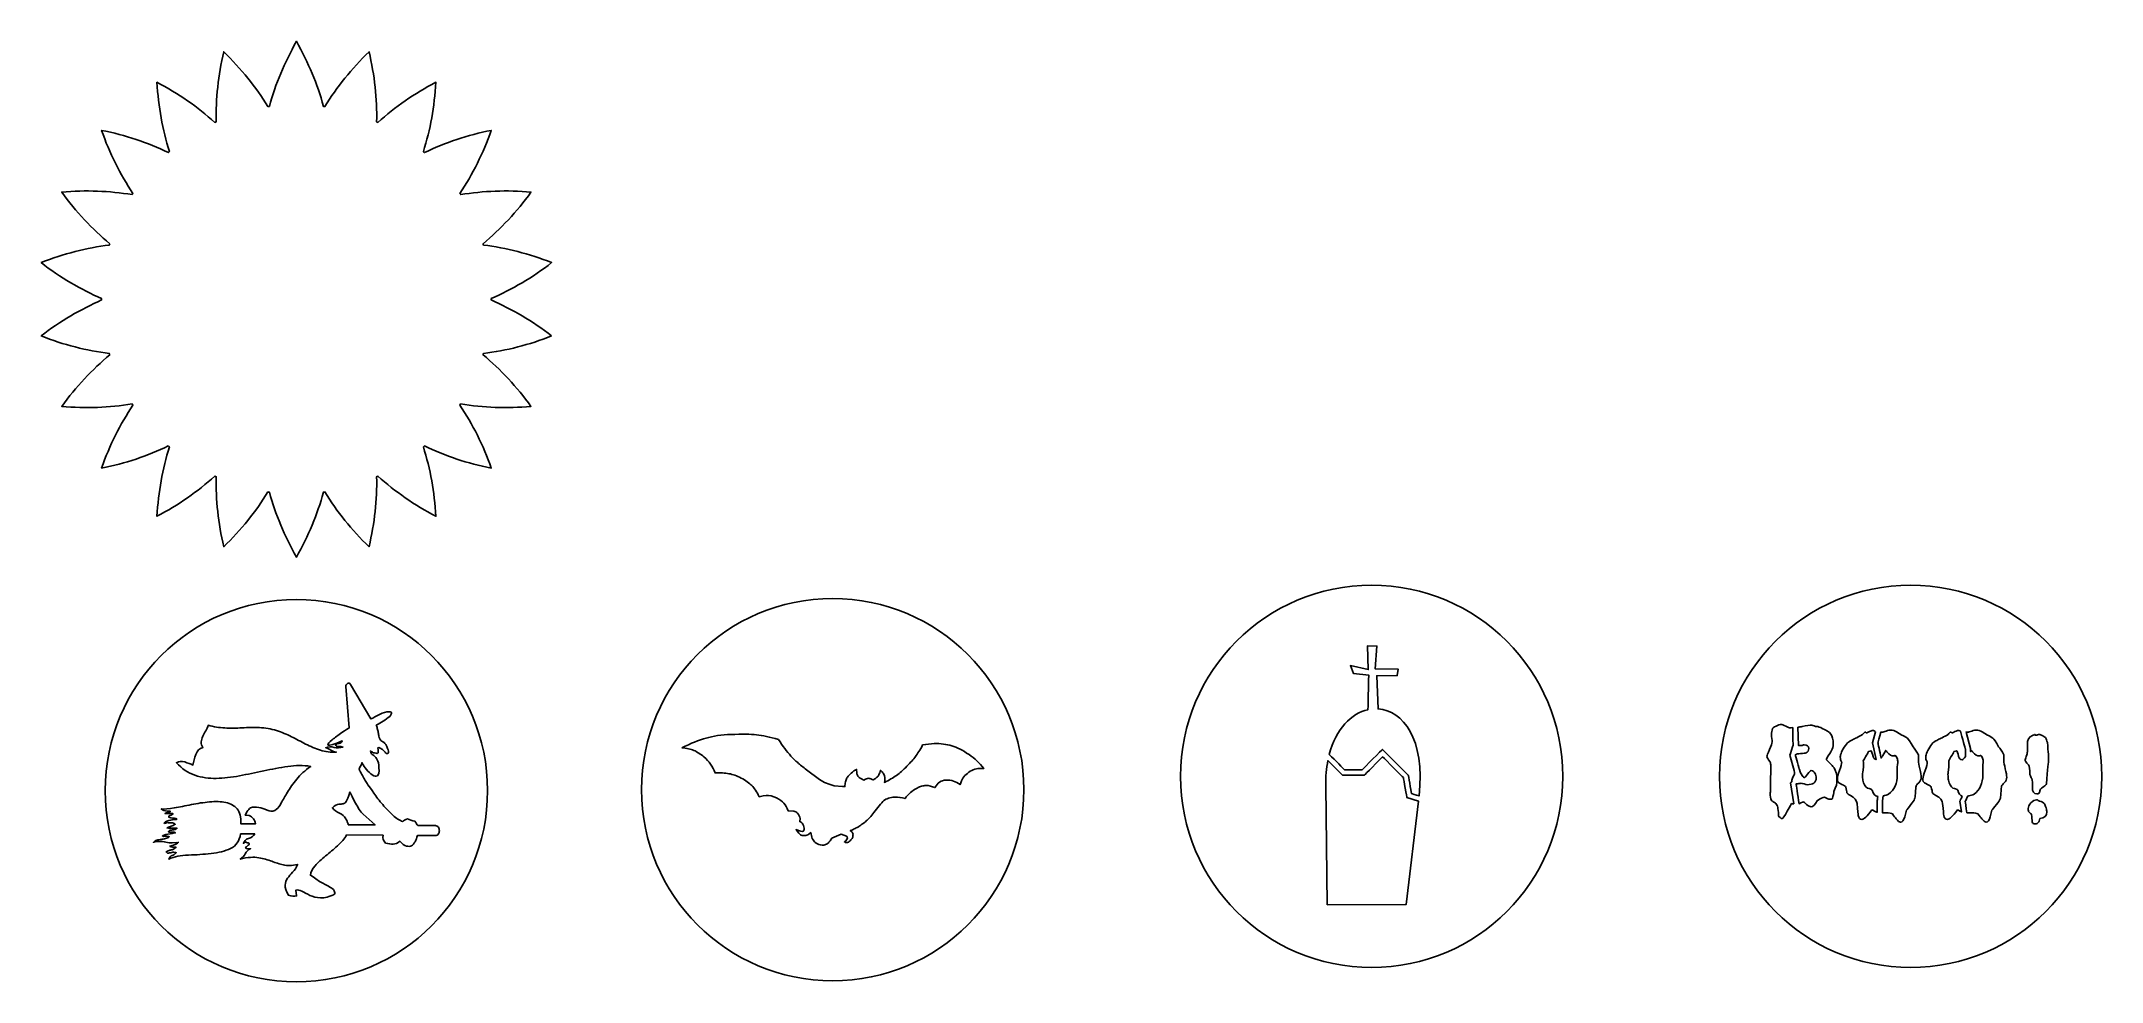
# Model space of a CAD drawing. Header units: centimetres. Extents: x -10.3 to 10.3, y -4.7 to 4.7.
import ezdxf

# ---------------------------------------------------------------- set-up
doc = ezdxf.new("R2010")
doc.units = ezdxf.units.CM
doc.header["$MEASUREMENT"] = 0
doc.layers.add('Layer 1', color=7, linetype='Continuous')

msp = doc.modelspace()

# ---------------------------------------------------------------- linework, layer by layer
at = {"layer": 'Layer 1', "color": 7, "lineweight": 25}
for centre in [(2.98487, -2.63304), (8.35591, -2.63304), (-7.73094, -2.77512), (-2.38617, -2.76533)]:
    msp.add_ellipse(centre, major_axis=(0, 1.905), ratio=1, dxfattribs=at)
at = {"layer": 'Layer 1'}
for points, knots in [([(-5.18774, 1.75629), (-5.37279, 1.90361), (-5.587, 2.024), (-5.78977, 2.11475), (-5.78977, 2.11475), (-5.78977, 2.11703), (-5.78961, 2.1193), (-5.78961, 2.1216), (-5.78961, 2.1216), (-5.78961, 2.1239), (-5.78977, 2.12615), (-5.78977, 2.12845), (-5.78977, 2.12845), (-5.58699, 2.2192), (-5.37279, 2.33959), (-5.18774, 2.48691), (-5.18774, 2.48691), (-5.40933, 2.5761), (-5.64163, 2.63307), (-5.86634, 2.66177), (-5.86634, 2.66177), (-5.86766, 2.66637), (-5.86891, 2.67103), (-5.87028, 2.67563), (-5.87028, 2.67563), (-5.69685, 2.82065), (-5.53193, 2.99477), (-5.39316, 3.18935), (-5.39316, 3.18935), (-5.63229, 3.2115), (-5.86854, 3.20149), (-6.09394, 3.16458), (-6.09394, 3.16458), (-6.09656, 3.16868), (-6.09918, 3.17281), (-6.10182, 3.17688), (-6.10182, 3.17688), (-5.97503, 3.36624), (-5.8688, 3.57775), (-5.78882, 3.80452), (-5.78882, 3.80452), (-6.02475, 3.75795), (-6.24798, 3.68276), (-6.45451, 3.58362), (-6.45451, 3.58362), (-6.45821, 3.58685), (-6.46192, 3.59005), (-6.46562, 3.59325), (-6.46562, 3.59325), (-6.39659, 3.81127), (-6.35481, 4.04267), (-6.34111, 4.28357), (-6.34111, 4.28357), (-6.55495, 4.17205), (-6.74762, 4.03809), (-6.91788, 3.88442), (-6.91788, 3.88442), (-6.92235, 3.88648), (-6.92688, 3.88847), (-6.93137, 3.89051), (-6.93137, 3.89051), (-6.92579, 4.12059), (-6.95225, 4.35118), (-7.0067, 4.58827), (-7.0067, 4.58827), (-7.18069, 4.41878), (-7.32666, 4.23868), (-7.44657, 4.04198), (-7.44657, 4.04198), (-7.45162, 4.04272), (-7.45673, 4.04322), (-7.46181, 4.04391), (-7.46181, 4.04391), (-7.52155, 4.26891), (-7.61236, 4.476), (-7.73089, 4.6933), (-7.73089, 4.6933), (-7.84942, 4.47597), (-7.94023, 4.26888), (-7.99997, 4.04391), (-7.99997, 4.04391), (-8.00502, 4.0432), (-8.01016, 4.04272), (-8.01518, 4.04198), (-8.01518, 4.04198), (-8.13512, 4.23867), (-8.28109, 4.4188), (-8.45508, 4.58827), (-8.45508, 4.58827), (-8.50953, 4.3512), (-8.53599, 4.12059), (-8.53038, 3.89051), (-8.53038, 3.89051), (-8.53488, 3.88847), (-8.5394, 3.88649), (-8.54387, 3.88442), (-8.54387, 3.88442), (-8.71416, 4.03812), (-8.90683, 4.17208), (-9.12064, 4.2836), (-9.12064, 4.2836), (-9.10696, 4.0427), (-9.06518, 3.81127), (-8.99613, 3.59328), (-8.99613, 3.59328), (-8.99983, 3.59008), (-9.00354, 3.58688), (-9.00724, 3.58365), (-9.00724, 3.58365), (-9.21377, 3.68279), (-9.437, 3.75796), (-9.67296, 3.80452), (-9.67296, 3.80452), (-9.59298, 3.57775), (-9.48675, 3.36626), (-9.35996, 3.17688), (-9.35996, 3.17688), (-9.36261, 3.17281), (-9.36523, 3.1687), (-9.36782, 3.1646), (-9.36782, 3.1646), (-9.59325, 3.20154), (-9.82949, 3.21151), (-10.06865, 3.18937), (-10.06865, 3.18937), (-9.92985, 2.9948), (-9.76496, 2.82065), (-9.59153, 2.67563), (-9.59153, 2.67563), (-9.59288, 2.67103), (-9.59412, 2.6664), (-9.59545, 2.66179), (-9.59545, 2.66179), (-9.82025, 2.63309), (-10.05255, 2.57613), (-10.27414, 2.48691), (-10.27414, 2.48691), (-10.08909, 2.33959), (-9.87486, 2.2192), (-9.67211, 2.12845), (-9.67211, 2.12845), (-9.67211, 2.12615), (-9.67227, 2.1239), (-9.67227, 2.1216), (-9.67227, 2.1216), (-9.67227, 2.1193), (-9.67211, 2.11705), (-9.67211, 2.11475), (-9.67211, 2.11475), (-9.87489, 2.024), (-10.08909, 1.90361), (-10.27414, 1.75629), (-10.27414, 1.75629), (-10.05255, 1.6671), (-9.82025, 1.61013), (-9.59554, 1.58143), (-9.59554, 1.58143), (-9.59422, 1.57683), (-9.59297, 1.57217), (-9.59162, 1.56759), (-9.59162, 1.56759), (-9.76505, 1.42257), (-9.92997, 1.24842), (-10.06874, 1.05385), (-10.06874, 1.05385), (-9.82958, 1.0317), (-9.59334, 1.04168), (-9.36791, 1.07862), (-9.36791, 1.07862), (-9.36529, 1.07452), (-9.3627, 1.07039), (-9.36005, 1.06634), (-9.36005, 1.06634), (-9.48684, 0.87695), (-9.59307, 0.66547), (-9.67305, 0.4387), (-9.67305, 0.4387), (-9.43709, 0.48527), (-9.21387, 0.56046), (-9.00733, 0.65957), (-9.00733, 0.65957), (-9.00363, 0.65634), (-8.99992, 0.65314), (-8.99622, 0.64994), (-8.99622, 0.64994), (-9.06528, 0.43192), (-9.10705, 0.20052), (-9.12073, -0.04038), (-9.12073, -0.04038), (-8.90689, 0.07114), (-8.71425, 0.2051), (-8.54396, 0.3588), (-8.54396, 0.3588), (-8.53949, 0.35674), (-8.53496, 0.35473), (-8.53047, 0.35271), (-8.53047, 0.35271), (-8.53605, 0.12263), (-8.50962, -0.10798), (-8.45517, -0.34505), (-8.45517, -0.34505), (-8.28118, -0.17558), (-8.13521, 0.00454), (-8.01527, 0.20124), (-8.01527, 0.20124), (-8.01024, 0.2005), (-8.00511, 0.20002), (-8.00006, 0.19931), (-8.00006, 0.19931), (-7.94029, -0.02569), (-7.84951, -0.23278), (-7.73098, -0.45008), (-7.73098, -0.45008), (-7.61245, -0.23275), (-7.52162, -0.02566), (-7.4619, 0.19931), (-7.4619, 0.19931), (-7.45685, 0.2), (-7.45171, 0.2005), (-7.44666, 0.20124), (-7.44666, 0.20124), (-7.32672, 0.00455), (-7.18078, -0.17558), (-7.00679, -0.34505), (-7.00679, -0.34505), (-6.95234, -0.10798), (-6.92588, 0.12263), (-6.93146, 0.35271), (-6.93146, 0.35271), (-6.92696, 0.35475), (-6.92246, 0.35673), (-6.91797, 0.3588), (-6.91797, 0.3588), (-6.74768, 0.2051), (-6.55501, 0.07114), (-6.3412, -0.04035), (-6.3412, -0.04035), (-6.35488, 0.20055), (-6.39666, 0.43196), (-6.46571, 0.64997), (-6.46571, 0.64997), (-6.46198, 0.65317), (-6.45828, 0.65637), (-6.4546, 0.6596), (-6.4546, 0.6596), (-6.24807, 0.56046), (-6.02486, 0.48529), (-5.78891, 0.4387), (-5.78891, 0.4387), (-5.86887, 0.66547), (-5.97512, 0.87696), (-6.10191, 1.06634), (-6.10191, 1.06634), (-6.09926, 1.07041), (-6.09664, 1.07454), (-6.09403, 1.07864), (-6.09403, 1.07864), (-5.86863, 1.0417), (-5.63238, 1.03173), (-5.39325, 1.05387), (-5.39325, 1.05387), (-5.53202, 1.24844), (-5.69694, 1.42257), (-5.87037, 1.56759), (-5.87037, 1.56759), (-5.86899, 1.57219), (-5.86775, 1.57685), (-5.86643, 1.58145), (-5.86643, 1.58145), (-5.64163, 1.61014), (-5.40933, 1.6671), (-5.18774, 1.75629)], [0, 0, 0, 0, 0.01449275, 0.01449275, 0.01449275, 0.01449275, 0.02898551, 0.02898551, 0.02898551, 0.02898551, 0.04347826, 0.04347826, 0.04347826, 0.04347826, 0.05797101, 0.05797101, 0.05797101, 0.05797101, 0.07246377, 0.07246377, 0.07246377, 0.07246377, 0.08695652, 0.08695652, 0.08695652, 0.08695652, 0.10144928, 0.10144928, 0.10144928, 0.10144928, 0.11594203, 0.11594203, 0.11594203, 0.11594203, 0.13043478, 0.13043478, 0.13043478, 0.13043478, 0.14492754, 0.14492754, 0.14492754, 0.14492754, 0.15942029, 0.15942029, 0.15942029, 0.15942029, 0.17391304, 0.17391304, 0.17391304, 0.17391304, 0.1884058, 0.1884058, 0.1884058, 0.1884058, 0.20289855, 0.20289855, 0.20289855, 0.20289855, 0.2173913, 0.2173913, 0.2173913, 0.2173913, 0.23188406, 0.23188406, 0.23188406, 0.23188406, 0.24637681, 0.24637681, 0.24637681, 0.24637681, 0.26086957, 0.26086957, 0.26086957, 0.26086957, 0.27536232, 0.27536232, 0.27536232, 0.27536232, 0.28985507, 0.28985507, 0.28985507, 0.28985507, 0.30434783, 0.30434783, 0.30434783, 0.30434783, 0.31884058, 0.31884058, 0.31884058, 0.31884058, 0.33333333, 0.33333333, 0.33333333, 0.33333333, 0.34782609, 0.34782609, 0.34782609, 0.34782609, 0.36231884, 0.36231884, 0.36231884, 0.36231884, 0.37681159, 0.37681159, 0.37681159, 0.37681159, 0.39130435, 0.39130435, 0.39130435, 0.39130435, 0.4057971, 0.4057971, 0.4057971, 0.4057971, 0.42028986, 0.42028986, 0.42028986, 0.42028986, 0.43478261, 0.43478261, 0.43478261, 0.43478261, 0.44927536, 0.44927536, 0.44927536, 0.44927536, 0.46376812, 0.46376812, 0.46376812, 0.46376812, 0.47826087, 0.47826087, 0.47826087, 0.47826087, 0.49275362, 0.49275362, 0.49275362, 0.49275362, 0.50724638, 0.50724638, 0.50724638, 0.50724638, 0.52173913, 0.52173913, 0.52173913, 0.52173913, 0.53623188, 0.53623188, 0.53623188, 0.53623188, 0.55072464, 0.55072464, 0.55072464, 0.55072464, 0.56521739, 0.56521739, 0.56521739, 0.56521739, 0.57971014, 0.57971014, 0.57971014, 0.57971014, 0.5942029, 0.5942029, 0.5942029, 0.5942029, 0.60869565, 0.60869565, 0.60869565, 0.60869565, 0.62318841, 0.62318841, 0.62318841, 0.62318841, 0.63768116, 0.63768116, 0.63768116, 0.63768116, 0.65217391, 0.65217391, 0.65217391, 0.65217391, 0.66666667, 0.66666667, 0.66666667, 0.66666667, 0.68115942, 0.68115942, 0.68115942, 0.68115942, 0.69565217, 0.69565217, 0.69565217, 0.69565217, 0.71014493, 0.71014493, 0.71014493, 0.71014493, 0.72463768, 0.72463768, 0.72463768, 0.72463768, 0.73913043, 0.73913043, 0.73913043, 0.73913043, 0.75362319, 0.75362319, 0.75362319, 0.75362319, 0.76811594, 0.76811594, 0.76811594, 0.76811594, 0.7826087, 0.7826087, 0.7826087, 0.7826087, 0.79710145, 0.79710145, 0.79710145, 0.79710145, 0.8115942, 0.8115942, 0.8115942, 0.8115942, 0.82608696, 0.82608696, 0.82608696, 0.82608696, 0.84057971, 0.84057971, 0.84057971, 0.84057971, 0.85507246, 0.85507246, 0.85507246, 0.85507246, 0.86956522, 0.86956522, 0.86956522, 0.86956522, 0.88405797, 0.88405797, 0.88405797, 0.88405797, 0.89855072, 0.89855072, 0.89855072, 0.89855072, 0.91304348, 0.91304348, 0.91304348, 0.91304348, 0.92753623, 0.92753623, 0.92753623, 0.92753623, 0.94202899, 0.94202899, 0.94202899, 0.94202899, 0.95652174, 0.95652174, 0.95652174, 0.95652174, 0.97101449, 0.97101449, 0.97101449, 0.97101449, 1, 1, 1, 1]), ([(2.71447, -2.56655), (2.73289, -2.56655), (2.87259, -2.56655), (2.891, -2.56655), (2.891, -2.56655), (2.90526, -2.55226), (3.09378, -2.36377), (3.09378, -2.36377), (3.09378, -2.36377), (3.09378, -2.36377), (3.3499, -2.61989), (3.3499, -2.61989), (3.3499, -2.61989), (3.3499, -2.61989), (3.37773, -2.77729), (3.38244, -2.80404), (3.38244, -2.80404), (3.39043, -2.8065), (3.41983, -2.81563), (3.45782, -2.82738), (3.45782, -2.82738), (3.51949, -2.25588), (3.29386, -1.97706), (3.04893, -1.96063), (3.04893, -1.96063), (3.04893, -1.96063), (3.03528, -1.62956), (3.03528, -1.62956), (3.03528, -1.62956), (3.03528, -1.62956), (3.23988, -1.62848), (3.23988, -1.62848), (3.23988, -1.62848), (3.23988, -1.62848), (3.24766, -1.56366), (3.24766, -1.56366), (3.24766, -1.56366), (3.24766, -1.56366), (3.02123, -1.56236), (3.02123, -1.56236), (3.02123, -1.56236), (3.02123, -1.56236), (3.03766, -1.33395), (3.03766, -1.33395), (3.03766, -1.33395), (3.03766, -1.33395), (2.94262, -1.33358), (2.94262, -1.33358), (2.94262, -1.33358), (2.94262, -1.33358), (2.95101, -1.56845), (2.95101, -1.56845), (2.95101, -1.56845), (2.95101, -1.56845), (2.7734, -1.52892), (2.7734, -1.52892), (2.7734, -1.52892), (2.7734, -1.52892), (2.80383, -1.60938), (2.80383, -1.60938), (2.80383, -1.60938), (2.80383, -1.60938), (2.95554, -1.62372), (2.95554, -1.62372), (2.95554, -1.62372), (2.95554, -1.62372), (2.94877, -1.88179), (2.9476, -1.96858), (2.9476, -1.96858), (2.78446, -2.00536), (2.62957, -2.15712), (2.5621, -2.41427), (2.5621, -2.41427), (2.62094, -2.47302), (2.70526, -2.55732), (2.71447, -2.56655)], [0, 0, 0, 0, 0.05, 0.05, 0.05, 0.05, 0.1, 0.1, 0.1, 0.1, 0.15, 0.15, 0.15, 0.15, 0.2, 0.2, 0.2, 0.2, 0.25, 0.25, 0.25, 0.25, 0.3, 0.3, 0.3, 0.3, 0.35, 0.35, 0.35, 0.35, 0.4, 0.4, 0.4, 0.4, 0.45, 0.45, 0.45, 0.45, 0.5, 0.5, 0.5, 0.5, 0.55, 0.55, 0.55, 0.55, 0.6, 0.6, 0.6, 0.6, 0.65, 0.65, 0.65, 0.65, 0.7, 0.7, 0.7, 0.7, 0.75, 0.75, 0.75, 0.75, 0.8, 0.8, 0.8, 0.8, 0.85, 0.85, 0.85, 0.85, 0.9, 0.9, 0.9, 0.9, 1, 1, 1, 1]), ([(-6.78296, -2.00458), (-6.78537, -2.0136), (-6.79124, -2.02376), (-6.80034, -2.0349), (-6.80034, -2.0349), (-6.82124, -2.05263), (-6.84302, -2.06869), (-6.86561, -2.08266), (-6.86561, -2.08266), (-6.88836, -2.09697), (-6.91154, -2.11047), (-6.93493, -2.12346), (-6.93493, -2.12346), (-6.93091, -2.13055), (-6.92757, -2.14092), (-6.92448, -2.15442), (-6.92448, -2.15442), (-6.92141, -2.1681), (-6.91847, -2.18162), (-6.91538, -2.1953), (-6.91538, -2.1953), (-6.91244, -2.20903), (-6.91017, -2.22155), (-6.90847, -2.23282), (-6.90847, -2.23282), (-6.90683, -2.24404), (-6.90522, -2.25105), (-6.90402, -2.2533), (-6.90402, -2.2533), (-6.89479, -2.26965), (-6.88312, -2.28143), (-6.86825, -2.28846), (-6.86825, -2.28846), (-6.85362, -2.29568), (-6.84224, -2.30923), (-6.83412, -2.32926), (-6.83412, -2.32926), (-6.83012, -2.33617), (-6.82409, -2.34971), (-6.81613, -2.36974), (-6.81613, -2.36974), (-6.80801, -2.38977), (-6.81052, -2.4017), (-6.82351, -2.40596), (-6.82351, -2.40596), (-6.82827, -2.4085), (-6.83444, -2.40585), (-6.84177, -2.39773), (-6.84177, -2.39773), (-6.84931, -2.38979), (-6.85775, -2.38143), (-6.8673, -2.37286), (-6.8673, -2.37286), (-6.87653, -2.36431), (-6.88587, -2.35736), (-6.89505, -2.35164), (-6.89505, -2.35164), (-6.90434, -2.34608), (-6.91243, -2.34518), (-6.91937, -2.3491), (-6.91937, -2.3491), (-6.91582, -2.37773), (-6.91429, -2.39376), (-6.91537, -2.39755), (-6.91537, -2.39755), (-6.92124, -2.40364), (-6.92876, -2.40549), (-6.93765, -2.40279), (-6.93765, -2.40279), (-6.94691, -2.40036), (-6.9563, -2.39874), (-6.96578, -2.3979), (-6.96578, -2.3979), (-6.97075, -2.39451), (-6.97549, -2.39174), (-6.97962, -2.38935), (-6.97962, -2.38935), (-6.98391, -2.38729), (-6.9887, -2.38459), (-6.99359, -2.38109), (-6.99359, -2.38109), (-6.99036, -2.39779), (-6.98422, -2.40887), (-6.97504, -2.41435), (-6.97504, -2.41435), (-6.96578, -2.41996), (-6.95615, -2.42763), (-6.94615, -2.43734), (-6.94615, -2.43734), (-6.93599, -2.4471), (-6.92705, -2.46205), (-6.91911, -2.48205), (-6.91911, -2.48205), (-6.9108, -2.50197), (-6.9071, -2.53359), (-6.90755, -2.57664), (-6.90755, -2.57664), (-6.90969, -2.61164), (-6.91877, -2.62958), (-6.93496, -2.63077), (-6.93496, -2.63077), (-6.95091, -2.63217), (-6.96904, -2.62453), (-6.98886, -2.60815), (-6.98886, -2.60815), (-7.00865, -2.59153), (-7.02728, -2.57206), (-7.04445, -2.54941), (-7.04445, -2.54941), (-7.06167, -2.52687), (-7.07226, -2.50917), (-7.07641, -2.49604), (-7.07641, -2.49604), (-7.07723, -2.50567), (-7.08271, -2.518), (-7.09273, -2.53274), (-7.09273, -2.53274), (-7.10302, -2.5475), (-7.1067, -2.55732), (-7.10405, -2.56208), (-7.10405, -2.56208), (-7.10376, -2.56793), (-7.09976, -2.57796), (-7.09209, -2.59195), (-7.09209, -2.59195), (-7.08426, -2.60603), (-7.07561, -2.62127), (-7.06661, -2.63759), (-7.06661, -2.63759), (-7.05751, -2.65391), (-7.04812, -2.66945), (-7.03848, -2.68395), (-7.03848, -2.68395), (-7.02895, -2.6985), (-7.02202, -2.70924), (-7.01819, -2.71626), (-7.01819, -2.71626), (-7.00419, -2.736), (-6.98469, -2.76423), (-6.95969, -2.80082), (-6.95969, -2.80082), (-6.93479, -2.83731), (-6.90511, -2.87541), (-6.871, -2.91462), (-6.871, -2.91462), (-6.837, -2.95383), (-6.8029, -2.9891), (-6.76853, -3.02045), (-6.76853, -3.02045), (-6.73424, -3.05188), (-6.70183, -3.07292), (-6.67143, -3.08355), (-6.67143, -3.08355), (-6.6646, -3.07368), (-6.64838, -3.06455), (-6.62243, -3.05627), (-6.62243, -3.05627), (-6.60399, -3.06749), (-6.57957, -3.0754), (-6.54946, -3.07998), (-6.54946, -3.07998), (-6.53898, -3.09871), (-6.52946, -3.11313), (-6.52059, -3.12353), (-6.52059, -3.12353), (-6.52059, -3.12353), (-6.34636, -3.12305), (-6.34636, -3.12305), (-6.34636, -3.12305), (-6.33326, -3.12485), (-6.32302, -3.13064), (-6.31588, -3.14057), (-6.31588, -3.14057), (-6.30884, -3.15039), (-6.30583, -3.16176), (-6.30643, -3.1743), (-6.30643, -3.1743), (-6.30701, -3.18681), (-6.31072, -3.19806), (-6.31746, -3.20806), (-6.31746, -3.20806), (-6.32405, -3.21788), (-6.33357, -3.22304), (-6.3454, -3.22354), (-6.3454, -3.22354), (-6.3454, -3.22354), (-6.52529, -3.22261), (-6.52529, -3.22261), (-6.52529, -3.22261), (-6.53132, -3.24441), (-6.53915, -3.26486), (-6.54849, -3.28373), (-6.54849, -3.28373), (-6.55786, -3.30273), (-6.56945, -3.31604), (-6.58349, -3.32395), (-6.58349, -3.32395), (-6.59754, -3.33178), (-6.61455, -3.33284), (-6.6345, -3.32707), (-6.6345, -3.32707), (-6.6545, -3.32146), (-6.6766, -3.30529), (-6.70043, -3.27876), (-6.70043, -3.27876), (-6.72358, -3.29781), (-6.74557, -3.30778), (-6.76647, -3.30871), (-6.76647, -3.30871), (-6.7874, -3.30964), (-6.81243, -3.30601), (-6.84156, -3.2976), (-6.84156, -3.2976), (-6.86646, -3.27479), (-6.87498, -3.24884), (-6.86646, -3.21971), (-6.86646, -3.21971), (-6.86646, -3.21971), (-7.23143, -3.21603), (-7.23143, -3.21603), (-7.23143, -3.21603), (-7.25249, -3.25524), (-7.28255, -3.29197), (-7.32171, -3.32607), (-7.32171, -3.32607), (-7.36089, -3.36007), (-7.40053, -3.39367), (-7.4404, -3.42648), (-7.4404, -3.42648), (-7.48019, -3.45945), (-7.51493, -3.49175), (-7.54475, -3.52358), (-7.54475, -3.52358), (-7.57446, -3.55544), (-7.58968, -3.58697), (-7.59076, -3.61814), (-7.59076, -3.61814), (-7.59076, -3.61814), (-7.56303, -3.63486), (-7.56303, -3.63486), (-7.56303, -3.63486), (-7.52961, -3.66211), (-7.49604, -3.68413), (-7.46233, -3.70037), (-7.46233, -3.70037), (-7.42875, -3.71691), (-7.39457, -3.73701), (-7.35996, -3.7607), (-7.35996, -3.7607), (-7.35086, -3.77695), (-7.34723, -3.79184), (-7.34911, -3.80502), (-7.34911, -3.80502), (-7.40285, -3.835), (-7.44981, -3.84809), (-7.49005, -3.84444), (-7.49005, -3.84444), (-7.53037, -3.84087), (-7.56572, -3.83219), (-7.59639, -3.81864), (-7.59639, -3.81864), (-7.62682, -3.80499), (-7.65346, -3.79157), (-7.67629, -3.77808), (-7.67629, -3.77808), (-7.69889, -3.76485), (-7.71921, -3.76152), (-7.73685, -3.76837), (-7.73685, -3.76837), (-7.73685, -3.76837), (-7.72907, -3.82362), (-7.72907, -3.82362), (-7.72907, -3.82362), (-7.75042, -3.82939), (-7.77736, -3.82748), (-7.81009, -3.81814), (-7.81009, -3.81814), (-7.83351, -3.77607), (-7.84462, -3.74252), (-7.84319, -3.71723), (-7.84319, -3.71723), (-7.84197, -3.69217), (-7.83417, -3.66937), (-7.81932, -3.64886), (-7.81932, -3.64886), (-7.80471, -3.62854), (-7.78765, -3.60833), (-7.76823, -3.58819), (-7.76823, -3.58819), (-7.7487, -3.56819), (-7.73256, -3.54239), (-7.71952, -3.51069), (-7.71952, -3.51069), (-7.77635, -3.52397), (-7.82361, -3.52569), (-7.8611, -3.51603), (-7.8611, -3.51603), (-7.89867, -3.50627), (-7.93711, -3.49402), (-7.9759, -3.47888), (-7.9759, -3.47888), (-8.01503, -3.4639), (-8.05837, -3.45205), (-8.10592, -3.44324), (-8.10592, -3.44324), (-8.1536, -3.43469), (-8.21546, -3.4393), (-8.29129, -3.45692), (-8.29129, -3.45692), (-8.26803, -3.4439), (-8.25099, -3.42618), (-8.2407, -3.4035), (-8.2407, -3.4035), (-8.2302, -3.38085), (-8.21276, -3.36432), (-8.18802, -3.35357), (-8.18802, -3.35357), (-8.19411, -3.35381), (-8.20395, -3.35397), (-8.21768, -3.35402), (-8.21768, -3.35402), (-8.23139, -3.35402), (-8.23805, -3.34915), (-8.23726, -3.33944), (-8.23726, -3.33944), (-8.23726, -3.33944), (-8.22678, -3.33367), (-8.22678, -3.33367), (-8.22678, -3.33367), (-8.21392, -3.32362), (-8.20561, -3.3151), (-8.20188, -3.30822), (-8.20188, -3.30822), (-8.19794, -3.30158), (-8.20439, -3.29679), (-8.22119, -3.29401), (-8.22119, -3.29401), (-8.23476, -3.2861), (-8.24723, -3.28845), (-8.2586, -3.30084), (-8.2586, -3.30084), (-8.25371, -3.27684), (-8.23735, -3.26073), (-8.2096, -3.25295), (-8.2096, -3.25295), (-8.18177, -3.24514), (-8.1606, -3.22967), (-8.1461, -3.20612), (-8.1461, -3.20612), (-8.1461, -3.20612), (-8.28794, -3.20686), (-8.28794, -3.20686), (-8.28794, -3.20686), (-8.29802, -3.27703), (-8.33088, -3.32508), (-8.38671, -3.35148), (-8.38671, -3.35148), (-8.44235, -3.37796), (-8.50712, -3.39477), (-8.58107, -3.40231), (-8.58107, -3.40231), (-8.65499, -3.40964), (-8.73011, -3.41482), (-8.8066, -3.41771), (-8.8066, -3.41771), (-8.88328, -3.42051), (-8.94839, -3.43393), (-9.00247, -3.45782), (-9.00247, -3.45782), (-8.99504, -3.43837), (-8.98413, -3.42615), (-8.96998, -3.42125), (-8.96998, -3.42125), (-8.9559, -3.41657), (-8.94191, -3.40731), (-8.9282, -3.39342), (-8.9282, -3.39342), (-8.9282, -3.39342), (-8.9337, -3.39186), (-8.9337, -3.39186), (-8.9337, -3.39186), (-8.9337, -3.39186), (-8.95339, -3.38911), (-8.95339, -3.38911), (-8.95339, -3.38911), (-8.96543, -3.38964), (-8.97932, -3.39207), (-8.99538, -3.39631), (-8.99538, -3.39631), (-9.01144, -3.40065), (-9.02261, -3.39697), (-9.02909, -3.3853), (-9.02909, -3.3853), (-9.02909, -3.3853), (-9.00798, -3.37355), (-9.00798, -3.37355), (-9.00798, -3.37355), (-8.99732, -3.37072), (-8.9874, -3.36821), (-8.97779, -3.3659), (-8.97779, -3.3659), (-8.96842, -3.36365), (-8.95781, -3.35939), (-8.94609, -3.35283), (-8.94609, -3.35283), (-8.94609, -3.35283), (-8.93051, -3.33963), (-8.93051, -3.33963), (-8.93051, -3.33963), (-8.95575, -3.33847), (-8.97194, -3.33672), (-8.97917, -3.33455), (-8.97917, -3.33455), (-8.99018, -3.33145), (-8.99441, -3.32934), (-8.99208, -3.32794), (-8.99208, -3.32794), (-8.93887, -3.31365), (-8.91075, -3.30106), (-8.90757, -3.29016), (-8.90757, -3.29016), (-8.90757, -3.29016), (-8.91456, -3.29405), (-8.91456, -3.29405), (-8.91456, -3.29405), (-8.91456, -3.29405), (-8.9289, -3.29283), (-8.9289, -3.29283), (-8.9289, -3.29283), (-8.9289, -3.29283), (-8.96822, -3.29653), (-8.96822, -3.29653), (-8.96822, -3.29653), (-8.99, -3.29613), (-9.01124, -3.29346), (-9.03241, -3.28841), (-9.03241, -3.28841), (-9.0536, -3.28338), (-9.07511, -3.28074), (-9.09652, -3.28047), (-9.09652, -3.28047), (-9.09652, -3.28047), (-9.13234, -3.28214), (-9.13234, -3.28214), (-9.13234, -3.28214), (-9.13843, -3.2823), (-9.14478, -3.28442), (-9.15184, -3.28841), (-9.15184, -3.28841), (-9.15671, -3.29098), (-9.15671, -3.29098), (-9.15184, -3.28841), (-9.15184, -3.28841), (-9.14523, -3.27838), (-9.13496, -3.27206), (-9.12136, -3.26902), (-9.12136, -3.26902), (-9.10768, -3.26603), (-9.09368, -3.26365), (-9.07942, -3.2618), (-9.07942, -3.2618), (-9.06511, -3.26005), (-9.05061, -3.25728), (-9.03568, -3.25352), (-9.03568, -3.25352), (-9.02102, -3.24987), (-9.00851, -3.24368), (-8.9979, -3.23484), (-8.9979, -3.23484), (-8.9979, -3.23484), (-9.00343, -3.23333), (-9.00343, -3.23333), (-9.00343, -3.23333), (-9.00343, -3.23333), (-9.01978, -3.22867), (-9.01978, -3.22867), (-9.01978, -3.22867), (-9.02708, -3.22661), (-9.03465, -3.22692), (-9.04224, -3.22946), (-9.04224, -3.22946), (-9.04994, -3.23232), (-9.05806, -3.23144), (-9.06669, -3.22705), (-9.06669, -3.22705), (-9.06669, -3.22705), (-9.05965, -3.22316), (-9.05965, -3.22316), (-9.05965, -3.22316), (-9.05965, -3.22316), (-9.03317, -3.213), (-9.03317, -3.213), (-9.03317, -3.213), (-9.03317, -3.213), (-8.97073, -3.20128), (-8.97073, -3.20128), (-8.97073, -3.20128), (-8.97073, -3.20128), (-8.94586, -3.19649), (-8.94586, -3.19649), (-8.94586, -3.19649), (-8.94586, -3.19649), (-8.93686, -3.19623), (-8.93686, -3.19623), (-8.93686, -3.19623), (-8.94318, -3.19033), (-8.95512, -3.18795), (-8.97321, -3.18882), (-8.97321, -3.18882), (-8.99107, -3.18956), (-9.00245, -3.18826), (-9.00739, -3.1849), (-9.00739, -3.1849), (-9.00739, -3.1849), (-8.99525, -3.17358), (-8.99525, -3.17358), (-8.99525, -3.17358), (-8.98242, -3.16945), (-8.96929, -3.16678), (-8.95617, -3.16556), (-8.95617, -3.16556), (-8.94321, -3.16455), (-8.93135, -3.1594), (-8.92087, -3.15048), (-8.92087, -3.15048), (-8.92087, -3.15048), (-8.92637, -3.14897), (-8.92637, -3.14897), (-8.92637, -3.14897), (-8.92637, -3.14897), (-8.94434, -3.14979), (-8.94434, -3.14979), (-8.94434, -3.14979), (-8.94434, -3.14979), (-9.00347, -3.15061), (-9.00347, -3.15061), (-9.00347, -3.15061), (-9.00347, -3.15061), (-9.01993, -3.14595), (-9.01993, -3.14595), (-9.01993, -3.14595), (-9.01993, -3.14595), (-9.00583, -3.13801), (-9.00583, -3.13801), (-9.00583, -3.13801), (-9.00583, -3.13801), (-8.95995, -3.12171), (-8.95995, -3.12171), (-8.95995, -3.12171), (-8.95995, -3.12171), (-8.94587, -3.11398), (-8.94587, -3.11398), (-8.94587, -3.11398), (-8.94587, -3.11398), (-8.93888, -3.10998), (-8.93888, -3.10998), (-8.93888, -3.10998), (-8.95007, -3.10093), (-8.96253, -3.09635), (-8.97629, -3.09651), (-8.97629, -3.09651), (-8.99005, -3.09648), (-9.0036, -3.0955), (-9.01682, -3.09365), (-9.01682, -3.09365), (-9.02285, -3.09399), (-9.02931, -3.096), (-9.03635, -3.09987), (-9.03635, -3.09987), (-9.04334, -3.10387), (-9.04696, -3.10281), (-9.04717, -3.09691), (-9.04717, -3.09691), (-9.04513, -3.08969), (-9.03034, -3.08201), (-9.0024, -3.07413), (-9.0024, -3.07413), (-8.97451, -3.06651), (-8.95776, -3.06251), (-8.95171, -3.06204), (-8.95171, -3.06204), (-8.95171, -3.06204), (-8.92845, -3.06281), (-8.92845, -3.06281), (-8.92845, -3.06281), (-8.92845, -3.06281), (-8.92141, -3.05895), (-8.92141, -3.05895), (-8.92141, -3.05895), (-8.92406, -3.05437), (-8.93816, -3.05072), (-8.96411, -3.04831), (-8.96411, -3.04831), (-8.99001, -3.04593), (-9.00298, -3.04162), (-9.00324, -3.03569), (-9.00324, -3.03569), (-9.00581, -3.03095), (-9.00176, -3.02728), (-8.99107, -3.02421), (-8.99107, -3.02421), (-8.98059, -3.02156), (-8.97355, -3.01757), (-8.97011, -3.01257), (-8.97011, -3.01257), (-8.97011, -3.01257), (-8.95961, -3.00672), (-8.95961, -3.00672), (-8.95961, -3.00672), (-8.96458, -3.00333), (-8.97752, -3.00225), (-8.99832, -3.00312), (-8.99832, -3.00312), (-9.0193, -3.00397), (-9.03346, -3.00354), (-9.04065, -3.00137), (-9.04065, -3.00137), (-9.04065, -3.00137), (-9.03721, -2.99944), (-9.03721, -2.99944), (-9.03721, -2.99944), (-9.03721, -2.99944), (-9.02477, -2.99709), (-9.02477, -2.99709), (-9.02477, -2.99709), (-9.02006, -2.99444), (-9.01318, -2.99296), (-9.00421, -2.99243), (-9.00421, -2.99243), (-8.9954, -2.99222), (-8.98918, -2.9896), (-8.98574, -2.98457), (-8.98574, -2.98457), (-8.98574, -2.98457), (-8.98767, -2.98108), (-8.98767, -2.98108), (-8.98767, -2.98108), (-8.98767, -2.98108), (-8.99664, -2.98137), (-8.99664, -2.98137), (-8.99664, -2.98137), (-8.99664, -2.98137), (-9.01643, -2.97862), (-9.01643, -2.97862), (-9.01643, -2.97862), (-9.04175, -2.97754), (-9.06239, -2.9706), (-9.0785, -2.95806), (-9.0785, -2.95806), (-9.04601, -2.96147), (-9.0028, -2.95809), (-8.94867, -2.94787), (-8.94867, -2.94787), (-8.89462, -2.93784), (-8.83744, -2.92652), (-8.7768, -2.91416), (-8.7768, -2.91416), (-8.7164, -2.90204), (-8.65636, -2.89299), (-8.59672, -2.88741), (-8.59672, -2.88741), (-8.53708, -2.88175), (-8.483, -2.88402), (-8.43466, -2.89371), (-8.43466, -2.89371), (-8.38637, -2.90355), (-8.34859, -2.92451), (-8.32142, -2.95702), (-8.32142, -2.95702), (-8.2943, -2.98933), (-8.28226, -3.03846), (-8.28522, -3.10442), (-8.28522, -3.10442), (-8.28522, -3.10442), (-8.13793, -3.10519), (-8.13793, -3.10519), (-8.13793, -3.10519), (-8.14444, -3.06595), (-8.16606, -3.03814), (-8.20281, -3.02182), (-8.20281, -3.02182), (-8.20281, -3.02182), (-8.24062, -3.01991), (-8.24062, -3.01991), (-8.24062, -3.01991), (-8.21871, -2.97101), (-8.19464, -2.9444), (-8.16773, -2.94038), (-8.16773, -2.94038), (-8.14095, -2.93615), (-8.1137, -2.93853), (-8.08571, -2.94744), (-8.08571, -2.94744), (-8.05772, -2.95649), (-8.03046, -2.9657), (-8.00364, -2.97533), (-8.00364, -2.97533), (-7.97676, -2.98504), (-7.95186, -2.98025), (-7.92882, -2.96128), (-7.92882, -2.96128), (-7.91374, -2.94972), (-7.898, -2.92876), (-7.88133, -2.89797), (-7.88133, -2.89797), (-7.86466, -2.86749), (-7.84416, -2.83145), (-7.81963, -2.79021), (-7.81963, -2.79021), (-7.795, -2.74901), (-7.76465, -2.70613), (-7.72827, -2.66138), (-7.72827, -2.66138), (-7.69192, -2.61669), (-7.64535, -2.57383), (-7.58841, -2.53311), (-7.58841, -2.53311), (-7.66202, -2.52189), (-7.7383, -2.52218), (-7.81741, -2.53425), (-7.81741, -2.53425), (-7.89655, -2.54605), (-7.97637, -2.56066), (-8.0571, -2.57799), (-8.0571, -2.57799), (-8.13782, -2.59537), (-8.2181, -2.61186), (-8.29835, -2.62718), (-8.29835, -2.62718), (-8.37844, -2.64276), (-8.45562, -2.65139), (-8.52981, -2.65279), (-8.52981, -2.65279), (-8.60403, -2.65432), (-8.67475, -2.64385), (-8.74219, -2.62175), (-8.74219, -2.62175), (-8.80963, -2.59963), (-8.87107, -2.55799), (-8.92639, -2.49689), (-8.92639, -2.49689), (-8.9008, -2.48258), (-8.87292, -2.48033), (-8.84318, -2.48967), (-8.84318, -2.48967), (-8.81344, -2.4992), (-8.78619, -2.50936), (-8.76201, -2.52026), (-8.76201, -2.52026), (-8.75629, -2.48642), (-8.74672, -2.45136), (-8.73336, -2.41472), (-8.73336, -2.41472), (-8.71995, -2.37834), (-8.69619, -2.35511), (-8.66187, -2.34513), (-8.66187, -2.34513), (-8.67457, -2.32777), (-8.68031, -2.30938), (-8.67883, -2.29036), (-8.67883, -2.29036), (-8.67711, -2.27097), (-8.67229, -2.25226), (-8.66409, -2.23387), (-8.66409, -2.23387), (-8.65599, -2.21553), (-8.64644, -2.19728), (-8.63514, -2.17865), (-8.63514, -2.17865), (-8.62408, -2.16031), (-8.6158, -2.14198), (-8.61069, -2.1238), (-8.61069, -2.1238), (-8.55603, -2.1393), (-8.50054, -2.14814), (-8.44429, -2.15036), (-8.44429, -2.15036), (-8.38775, -2.15282), (-8.33073, -2.15237), (-8.27281, -2.14914), (-8.27281, -2.14914), (-8.21471, -2.14615), (-8.157, -2.1452), (-8.09951, -2.14684), (-8.09951, -2.14684), (-8.04191, -2.14859), (-7.98521, -2.1584), (-7.92941, -2.17626), (-7.92941, -2.17626), (-7.87713, -2.19309), (-7.82741, -2.21367), (-7.78026, -2.23786), (-7.78026, -2.23786), (-7.73311, -2.26212), (-7.68588, -2.28638), (-7.63868, -2.3107), (-7.63868, -2.3107), (-7.59158, -2.33488), (-7.54277, -2.35528), (-7.49223, -2.37153), (-7.49223, -2.37153), (-7.44193, -2.38801), (-7.38867, -2.39426), (-7.3324, -2.3905), (-7.3324, -2.3905), (-7.35174, -2.38904), (-7.36971, -2.38299), (-7.38632, -2.37224), (-7.38632, -2.37224), (-7.40294, -2.36163), (-7.42035, -2.35382), (-7.4385, -2.34856), (-7.4385, -2.34856), (-7.41384, -2.3379), (-7.38638, -2.33644), (-7.35603, -2.34404), (-7.35603, -2.34404), (-7.32595, -2.35174), (-7.2966, -2.3506), (-7.26824, -2.34102), (-7.26824, -2.34102), (-7.28033, -2.33549), (-7.29523, -2.33382), (-7.31253, -2.33583), (-7.31253, -2.33583), (-7.32962, -2.33776), (-7.33933, -2.33176), (-7.34108, -2.3172), (-7.34108, -2.3172), (-7.34108, -2.3172), (-7.32716, -2.30947), (-7.32716, -2.30947), (-7.32716, -2.30947), (-7.31414, -2.30526), (-7.30343, -2.30243), (-7.29517, -2.30082), (-7.29517, -2.30082), (-7.28694, -2.29936), (-7.27996, -2.29241), (-7.27456, -2.28018), (-7.27456, -2.28018), (-7.27456, -2.28018), (-7.32745, -2.30061), (-7.32745, -2.30061), (-7.32745, -2.30061), (-7.38886, -2.32241), (-7.41908, -2.3286), (-7.41828, -2.31889), (-7.41828, -2.31889), (-7.41754, -2.30918), (-7.40296, -2.29272), (-7.37457, -2.26931), (-7.37457, -2.26931), (-7.34631, -2.246), (-7.31398, -2.22168), (-7.27723, -2.19671), (-7.27723, -2.19671), (-7.24053, -2.17165), (-7.21651, -2.15618), (-7.20489, -2.14972), (-7.20489, -2.14972), (-7.20489, -2.14972), (-7.23743, -1.73615), (-7.23743, -1.73615), (-7.23743, -1.73615), (-7.23807, -1.72408), (-7.23246, -1.71485), (-7.22071, -1.70834), (-7.22071, -1.70834), (-7.20915, -1.70199), (-7.20002, -1.7045), (-7.1934, -1.71617), (-7.1934, -1.71617), (-7.1934, -1.71617), (-6.98771, -2.0609), (-6.98771, -2.0609), (-6.98771, -2.0609), (-6.96686, -2.04926), (-6.93844, -2.0342), (-6.90278, -2.01581), (-6.90278, -2.01581), (-6.86693, -1.99755), (-6.83655, -1.98898), (-6.81137, -1.9903), (-6.81137, -1.9903), (-6.78974, -1.99071), (-6.78034, -1.99547), (-6.78296, -2.00458)], [0, 0, 0, 0, 0.0044843, 0.0044843, 0.0044843, 0.0044843, 0.00896861, 0.00896861, 0.00896861, 0.00896861, 0.01345291, 0.01345291, 0.01345291, 0.01345291, 0.01793722, 0.01793722, 0.01793722, 0.01793722, 0.02242152, 0.02242152, 0.02242152, 0.02242152, 0.02690583, 0.02690583, 0.02690583, 0.02690583, 0.03139013, 0.03139013, 0.03139013, 0.03139013, 0.03587444, 0.03587444, 0.03587444, 0.03587444, 0.04035874, 0.04035874, 0.04035874, 0.04035874, 0.04484305, 0.04484305, 0.04484305, 0.04484305, 0.04932735, 0.04932735, 0.04932735, 0.04932735, 0.05381166, 0.05381166, 0.05381166, 0.05381166, 0.05829596, 0.05829596, 0.05829596, 0.05829596, 0.06278027, 0.06278027, 0.06278027, 0.06278027, 0.06726457, 0.06726457, 0.06726457, 0.06726457, 0.07174888, 0.07174888, 0.07174888, 0.07174888, 0.07623318, 0.07623318, 0.07623318, 0.07623318, 0.08071749, 0.08071749, 0.08071749, 0.08071749, 0.08520179, 0.08520179, 0.08520179, 0.08520179, 0.0896861, 0.0896861, 0.0896861, 0.0896861, 0.0941704, 0.0941704, 0.0941704, 0.0941704, 0.09865471, 0.09865471, 0.09865471, 0.09865471, 0.10313901, 0.10313901, 0.10313901, 0.10313901, 0.10762332, 0.10762332, 0.10762332, 0.10762332, 0.11210762, 0.11210762, 0.11210762, 0.11210762, 0.11659193, 0.11659193, 0.11659193, 0.11659193, 0.12107623, 0.12107623, 0.12107623, 0.12107623, 0.12556054, 0.12556054, 0.12556054, 0.12556054, 0.13004484, 0.13004484, 0.13004484, 0.13004484, 0.13452915, 0.13452915, 0.13452915, 0.13452915, 0.13901345, 0.13901345, 0.13901345, 0.13901345, 0.14349776, 0.14349776, 0.14349776, 0.14349776, 0.14798206, 0.14798206, 0.14798206, 0.14798206, 0.15246637, 0.15246637, 0.15246637, 0.15246637, 0.15695067, 0.15695067, 0.15695067, 0.15695067, 0.16143498, 0.16143498, 0.16143498, 0.16143498, 0.16591928, 0.16591928, 0.16591928, 0.16591928, 0.17040359, 0.17040359, 0.17040359, 0.17040359, 0.17488789, 0.17488789, 0.17488789, 0.17488789, 0.1793722, 0.1793722, 0.1793722, 0.1793722, 0.1838565, 0.1838565, 0.1838565, 0.1838565, 0.18834081, 0.18834081, 0.18834081, 0.18834081, 0.19282511, 0.19282511, 0.19282511, 0.19282511, 0.19730942, 0.19730942, 0.19730942, 0.19730942, 0.20179372, 0.20179372, 0.20179372, 0.20179372, 0.20627803, 0.20627803, 0.20627803, 0.20627803, 0.21076233, 0.21076233, 0.21076233, 0.21076233, 0.21524664, 0.21524664, 0.21524664, 0.21524664, 0.21973094, 0.21973094, 0.21973094, 0.21973094, 0.22421525, 0.22421525, 0.22421525, 0.22421525, 0.22869955, 0.22869955, 0.22869955, 0.22869955, 0.23318386, 0.23318386, 0.23318386, 0.23318386, 0.23766816, 0.23766816, 0.23766816, 0.23766816, 0.24215247, 0.24215247, 0.24215247, 0.24215247, 0.24663677, 0.24663677, 0.24663677, 0.24663677, 0.25112108, 0.25112108, 0.25112108, 0.25112108, 0.25560538, 0.25560538, 0.25560538, 0.25560538, 0.26008969, 0.26008969, 0.26008969, 0.26008969, 0.26457399, 0.26457399, 0.26457399, 0.26457399, 0.2690583, 0.2690583, 0.2690583, 0.2690583, 0.2735426, 0.2735426, 0.2735426, 0.2735426, 0.27802691, 0.27802691, 0.27802691, 0.27802691, 0.28251121, 0.28251121, 0.28251121, 0.28251121, 0.28699552, 0.28699552, 0.28699552, 0.28699552, 0.29147982, 0.29147982, 0.29147982, 0.29147982, 0.29596413, 0.29596413, 0.29596413, 0.29596413, 0.30044843, 0.30044843, 0.30044843, 0.30044843, 0.30493274, 0.30493274, 0.30493274, 0.30493274, 0.30941704, 0.30941704, 0.30941704, 0.30941704, 0.31390135, 0.31390135, 0.31390135, 0.31390135, 0.31838565, 0.31838565, 0.31838565, 0.31838565, 0.32286996, 0.32286996, 0.32286996, 0.32286996, 0.32735426, 0.32735426, 0.32735426, 0.32735426, 0.33183857, 0.33183857, 0.33183857, 0.33183857, 0.33632287, 0.33632287, 0.33632287, 0.33632287, 0.34080717, 0.34080717, 0.34080717, 0.34080717, 0.34529148, 0.34529148, 0.34529148, 0.34529148, 0.34977578, 0.34977578, 0.34977578, 0.34977578, 0.35426009, 0.35426009, 0.35426009, 0.35426009, 0.35874439, 0.35874439, 0.35874439, 0.35874439, 0.3632287, 0.3632287, 0.3632287, 0.3632287, 0.367713, 0.367713, 0.367713, 0.367713, 0.37219731, 0.37219731, 0.37219731, 0.37219731, 0.37668161, 0.37668161, 0.37668161, 0.37668161, 0.38116592, 0.38116592, 0.38116592, 0.38116592, 0.38565022, 0.38565022, 0.38565022, 0.38565022, 0.39013453, 0.39013453, 0.39013453, 0.39013453, 0.39461883, 0.39461883, 0.39461883, 0.39461883, 0.39910314, 0.39910314, 0.39910314, 0.39910314, 0.40358744, 0.40358744, 0.40358744, 0.40358744, 0.40807175, 0.40807175, 0.40807175, 0.40807175, 0.41255605, 0.41255605, 0.41255605, 0.41255605, 0.41704036, 0.41704036, 0.41704036, 0.41704036, 0.42152466, 0.42152466, 0.42152466, 0.42152466, 0.42600897, 0.42600897, 0.42600897, 0.42600897, 0.43049327, 0.43049327, 0.43049327, 0.43049327, 0.43497758, 0.43497758, 0.43497758, 0.43497758, 0.43946188, 0.43946188, 0.43946188, 0.43946188, 0.44394619, 0.44394619, 0.44394619, 0.44394619, 0.44843049, 0.44843049, 0.44843049, 0.44843049, 0.4529148, 0.4529148, 0.4529148, 0.4529148, 0.4573991, 0.4573991, 0.4573991, 0.4573991, 0.46188341, 0.46188341, 0.46188341, 0.46188341, 0.46636771, 0.46636771, 0.46636771, 0.46636771, 0.47085202, 0.47085202, 0.47085202, 0.47085202, 0.47533632, 0.47533632, 0.47533632, 0.47533632, 0.47982063, 0.47982063, 0.47982063, 0.47982063, 0.48430493, 0.48430493, 0.48430493, 0.48430493, 0.48878924, 0.48878924, 0.48878924, 0.48878924, 0.49327354, 0.49327354, 0.49327354, 0.49327354, 0.49775785, 0.49775785, 0.49775785, 0.49775785, 0.50224215, 0.50224215, 0.50224215, 0.50224215, 0.50672646, 0.50672646, 0.50672646, 0.50672646, 0.51121076, 0.51121076, 0.51121076, 0.51121076, 0.51569507, 0.51569507, 0.51569507, 0.51569507, 0.52017937, 0.52017937, 0.52017937, 0.52017937, 0.52466368, 0.52466368, 0.52466368, 0.52466368, 0.52914798, 0.52914798, 0.52914798, 0.52914798, 0.53363229, 0.53363229, 0.53363229, 0.53363229, 0.53811659, 0.53811659, 0.53811659, 0.53811659, 0.5426009, 0.5426009, 0.5426009, 0.5426009, 0.5470852, 0.5470852, 0.5470852, 0.5470852, 0.55156951, 0.55156951, 0.55156951, 0.55156951, 0.55605381, 0.55605381, 0.55605381, 0.55605381, 0.56053812, 0.56053812, 0.56053812, 0.56053812, 0.56502242, 0.56502242, 0.56502242, 0.56502242, 0.56950673, 0.56950673, 0.56950673, 0.56950673, 0.57399103, 0.57399103, 0.57399103, 0.57399103, 0.57847534, 0.57847534, 0.57847534, 0.57847534, 0.58295964, 0.58295964, 0.58295964, 0.58295964, 0.58744395, 0.58744395, 0.58744395, 0.58744395, 0.59192825, 0.59192825, 0.59192825, 0.59192825, 0.59641256, 0.59641256, 0.59641256, 0.59641256, 0.60089686, 0.60089686, 0.60089686, 0.60089686, 0.60538117, 0.60538117, 0.60538117, 0.60538117, 0.60986547, 0.60986547, 0.60986547, 0.60986547, 0.61434978, 0.61434978, 0.61434978, 0.61434978, 0.61883408, 0.61883408, 0.61883408, 0.61883408, 0.62331839, 0.62331839, 0.62331839, 0.62331839, 0.62780269, 0.62780269, 0.62780269, 0.62780269, 0.632287, 0.632287, 0.632287, 0.632287, 0.6367713, 0.6367713, 0.6367713, 0.6367713, 0.64125561, 0.64125561, 0.64125561, 0.64125561, 0.64573991, 0.64573991, 0.64573991, 0.64573991, 0.65022422, 0.65022422, 0.65022422, 0.65022422, 0.65470852, 0.65470852, 0.65470852, 0.65470852, 0.65919283, 0.65919283, 0.65919283, 0.65919283, 0.66367713, 0.66367713, 0.66367713, 0.66367713, 0.66816143, 0.66816143, 0.66816143, 0.66816143, 0.67264574, 0.67264574, 0.67264574, 0.67264574, 0.67713004, 0.67713004, 0.67713004, 0.67713004, 0.68161435, 0.68161435, 0.68161435, 0.68161435, 0.68609865, 0.68609865, 0.68609865, 0.68609865, 0.69058296, 0.69058296, 0.69058296, 0.69058296, 0.69506726, 0.69506726, 0.69506726, 0.69506726, 0.69955157, 0.69955157, 0.69955157, 0.69955157, 0.70403587, 0.70403587, 0.70403587, 0.70403587, 0.70852018, 0.70852018, 0.70852018, 0.70852018, 0.71300448, 0.71300448, 0.71300448, 0.71300448, 0.71748879, 0.71748879, 0.71748879, 0.71748879, 0.72197309, 0.72197309, 0.72197309, 0.72197309, 0.7264574, 0.7264574, 0.7264574, 0.7264574, 0.7309417, 0.7309417, 0.7309417, 0.7309417, 0.73542601, 0.73542601, 0.73542601, 0.73542601, 0.73991031, 0.73991031, 0.73991031, 0.73991031, 0.74439462, 0.74439462, 0.74439462, 0.74439462, 0.74887892, 0.74887892, 0.74887892, 0.74887892, 0.75336323, 0.75336323, 0.75336323, 0.75336323, 0.75784753, 0.75784753, 0.75784753, 0.75784753, 0.76233184, 0.76233184, 0.76233184, 0.76233184, 0.76681614, 0.76681614, 0.76681614, 0.76681614, 0.77130045, 0.77130045, 0.77130045, 0.77130045, 0.77578475, 0.77578475, 0.77578475, 0.77578475, 0.78026906, 0.78026906, 0.78026906, 0.78026906, 0.78475336, 0.78475336, 0.78475336, 0.78475336, 0.78923767, 0.78923767, 0.78923767, 0.78923767, 0.79372197, 0.79372197, 0.79372197, 0.79372197, 0.79820628, 0.79820628, 0.79820628, 0.79820628, 0.80269058, 0.80269058, 0.80269058, 0.80269058, 0.80717489, 0.80717489, 0.80717489, 0.80717489, 0.81165919, 0.81165919, 0.81165919, 0.81165919, 0.8161435, 0.8161435, 0.8161435, 0.8161435, 0.8206278, 0.8206278, 0.8206278, 0.8206278, 0.82511211, 0.82511211, 0.82511211, 0.82511211, 0.82959641, 0.82959641, 0.82959641, 0.82959641, 0.83408072, 0.83408072, 0.83408072, 0.83408072, 0.83856502, 0.83856502, 0.83856502, 0.83856502, 0.84304933, 0.84304933, 0.84304933, 0.84304933, 0.84753363, 0.84753363, 0.84753363, 0.84753363, 0.85201794, 0.85201794, 0.85201794, 0.85201794, 0.85650224, 0.85650224, 0.85650224, 0.85650224, 0.86098655, 0.86098655, 0.86098655, 0.86098655, 0.86547085, 0.86547085, 0.86547085, 0.86547085, 0.86995516, 0.86995516, 0.86995516, 0.86995516, 0.87443946, 0.87443946, 0.87443946, 0.87443946, 0.87892377, 0.87892377, 0.87892377, 0.87892377, 0.88340807, 0.88340807, 0.88340807, 0.88340807, 0.88789238, 0.88789238, 0.88789238, 0.88789238, 0.89237668, 0.89237668, 0.89237668, 0.89237668, 0.89686099, 0.89686099, 0.89686099, 0.89686099, 0.90134529, 0.90134529, 0.90134529, 0.90134529, 0.9058296, 0.9058296, 0.9058296, 0.9058296, 0.9103139, 0.9103139, 0.9103139, 0.9103139, 0.91479821, 0.91479821, 0.91479821, 0.91479821, 0.91928251, 0.91928251, 0.91928251, 0.91928251, 0.92376682, 0.92376682, 0.92376682, 0.92376682, 0.92825112, 0.92825112, 0.92825112, 0.92825112, 0.93273543, 0.93273543, 0.93273543, 0.93273543, 0.93721973, 0.93721973, 0.93721973, 0.93721973, 0.94170404, 0.94170404, 0.94170404, 0.94170404, 0.94618834, 0.94618834, 0.94618834, 0.94618834, 0.95067265, 0.95067265, 0.95067265, 0.95067265, 0.95515695, 0.95515695, 0.95515695, 0.95515695, 0.95964126, 0.95964126, 0.95964126, 0.95964126, 0.96412556, 0.96412556, 0.96412556, 0.96412556, 0.96860987, 0.96860987, 0.96860987, 0.96860987, 0.97309417, 0.97309417, 0.97309417, 0.97309417, 0.97757848, 0.97757848, 0.97757848, 0.97757848, 0.98206278, 0.98206278, 0.98206278, 0.98206278, 0.98654709, 0.98654709, 0.98654709, 0.98654709, 0.99103139, 0.99103139, 0.99103139, 0.99103139, 1, 1, 1, 1]), ([(-3.8907, -2.34782), (-3.8005, -2.30398), (-3.71975, -2.27191), (-3.64845, -2.25159), (-3.64845, -2.25159), (-3.57707, -2.23127), (-3.49457, -2.21915), (-3.40083, -2.21561), (-3.40083, -2.21561), (-3.28894, -2.21138), (-3.20403, -2.21222), (-3.14572, -2.21807), (-3.14572, -2.21807), (-3.08746, -2.22389), (-3.01451, -2.23995), (-2.92678, -2.2658), (-2.92678, -2.2658), (-2.88595, -2.33083), (-2.84442, -2.38576), (-2.80245, -2.43061), (-2.80245, -2.43061), (-2.78147, -2.45305), (-2.75882, -2.47493), (-2.73488, -2.4962), (-2.73488, -2.4962), (-2.71086, -2.5175), (-2.68173, -2.5415), (-2.64744, -2.56848), (-2.64744, -2.56848), (-2.64744, -2.56848), (-2.51962, -2.66497), (-2.51962, -2.66497), (-2.51962, -2.66497), (-2.4752, -2.69355), (-2.42646, -2.71405), (-2.37346, -2.72612), (-2.37346, -2.72612), (-2.37346, -2.72612), (-2.2884, -2.73501), (-2.2884, -2.73501), (-2.2884, -2.73501), (-2.2884, -2.73501), (-2.26422, -2.73557), (-2.26422, -2.73557), (-2.26422, -2.73557), (-2.26422, -2.73557), (-2.26107, -2.69911), (-2.26107, -2.69911), (-2.26107, -2.69911), (-2.25956, -2.6849), (-2.25551, -2.6712), (-2.24898, -2.65783), (-2.24898, -2.65783), (-2.23874, -2.63523), (-2.214, -2.60907), (-2.17474, -2.57933), (-2.17474, -2.57933), (-2.17474, -2.57933), (-2.1481, -2.56322), (-2.1481, -2.56322), (-2.1481, -2.56322), (-2.1481, -2.56322), (-2.14678, -2.59788), (-2.14678, -2.59788), (-2.14678, -2.59788), (-2.14638, -2.60912), (-2.14297, -2.61952), (-2.13651, -2.62934), (-2.13651, -2.62934), (-2.13008, -2.63921), (-2.11815, -2.64881), (-2.10061, -2.65826), (-2.10061, -2.65826), (-2.10061, -2.65826), (-2.07606, -2.66945), (-2.07606, -2.66945), (-2.07606, -2.66945), (-2.07606, -2.66945), (-2.06116, -2.66125), (-2.06116, -2.66125), (-2.06116, -2.66125), (-2.06116, -2.66125), (-2.03121, -2.65247), (-2.03121, -2.65247), (-2.03121, -2.65247), (-2.02624, -2.65226), (-2.02166, -2.65281), (-2.01761, -2.65353), (-2.01761, -2.65353), (-2.0125, -2.65446), (-2.00435, -2.65747), (-1.99303, -2.66327), (-1.99303, -2.66327), (-1.99303, -2.66327), (-1.98218, -2.6688), (-1.98218, -2.6688), (-1.98218, -2.6688), (-1.98218, -2.6688), (-1.96146, -2.65454), (-1.96146, -2.65454), (-1.96146, -2.65454), (-1.9449, -2.64179), (-1.93415, -2.63176), (-1.92934, -2.62448), (-1.92934, -2.62448), (-1.9246, -2.61726), (-1.91952, -2.60397), (-1.91421, -2.58461), (-1.91421, -2.58461), (-1.91421, -2.58461), (-1.9117, -2.57239), (-1.9117, -2.57239), (-1.9117, -2.57239), (-1.9117, -2.57239), (-1.89437, -2.58832), (-1.89437, -2.58832), (-1.89437, -2.58832), (-1.88281, -2.59999), (-1.87543, -2.61187), (-1.87185, -2.62377), (-1.87185, -2.62377), (-1.87185, -2.62377), (-1.86645, -2.64623), (-1.86645, -2.64623), (-1.86645, -2.64623), (-1.86645, -2.64623), (-1.8669, -2.67652), (-1.8669, -2.67652), (-1.8669, -2.67652), (-1.8669, -2.67652), (-1.87076, -2.6934), (-1.87076, -2.6934), (-1.87076, -2.6934), (-1.82422, -2.67043), (-1.78421, -2.64728), (-1.75088, -2.62381), (-1.75088, -2.62381), (-1.71741, -2.60034), (-1.68278, -2.56997), (-1.64674, -2.53277), (-1.64674, -2.53277), (-1.61089, -2.49573), (-1.58234, -2.463), (-1.56125, -2.43493), (-1.56125, -2.43493), (-1.54016, -2.40691), (-1.5163, -2.36881), (-1.49, -2.32029), (-1.49, -2.32029), (-1.44886, -2.31264), (-1.41012, -2.30812), (-1.37395, -2.30677), (-1.37395, -2.30677), (-1.3105, -2.30439), (-1.25272, -2.31182), (-1.20052, -2.32902), (-1.20052, -2.32902), (-1.173, -2.33693), (-1.14535, -2.34802), (-1.11752, -2.36217), (-1.11752, -2.36217), (-1.08977, -2.37614), (-1.05981, -2.39429), (-1.0278, -2.4162), (-1.0278, -2.4162), (-0.97179, -2.45343), (-0.92308, -2.50013), (-0.88167, -2.55595), (-0.88167, -2.55595), (-0.88167, -2.55595), (-0.90432, -2.55537), (-0.90432, -2.55537), (-0.90432, -2.55537), (-0.90432, -2.55537), (-0.92258, -2.55447), (-0.92258, -2.55447), (-0.92258, -2.55447), (-0.96587, -2.55614), (-1.00619, -2.57238), (-1.04328, -2.60302), (-1.04328, -2.60302), (-1.06299, -2.61789), (-1.07807, -2.63361), (-1.08852, -2.65017), (-1.08852, -2.65017), (-1.09897, -2.66671), (-1.10821, -2.68814), (-1.11622, -2.71478), (-1.11622, -2.71478), (-1.15689, -2.683), (-1.20433, -2.66813), (-1.25865, -2.6702), (-1.25865, -2.6702), (-1.28088, -2.67105), (-1.3018, -2.67795), (-1.32154, -2.69071), (-1.32154, -2.69071), (-1.33805, -2.70357), (-1.35358, -2.72164), (-1.36787, -2.74553), (-1.36787, -2.74553), (-1.39769, -2.7305), (-1.42724, -2.72354), (-1.45648, -2.72463), (-1.45648, -2.72463), (-1.47153, -2.72519), (-1.48611, -2.72722), (-1.50003, -2.73077), (-1.50003, -2.73077), (-1.51403, -2.73434), (-1.52948, -2.74043), (-1.54623, -2.74911), (-1.54623, -2.74911), (-1.59372, -2.77512), (-1.63333, -2.81007), (-1.6649, -2.85359), (-1.6649, -2.85359), (-1.70168, -2.84295), (-1.73409, -2.83809), (-1.7624, -2.83917), (-1.7624, -2.83917), (-1.77745, -2.83973), (-1.79521, -2.84216), (-1.81587, -2.84645), (-1.81587, -2.84645), (-1.83627, -2.85068), (-1.85392, -2.8583), (-1.86876, -2.86886), (-1.86876, -2.86886), (-1.87852, -2.87529), (-1.8927, -2.88899), (-1.91101, -2.90982), (-1.91101, -2.90982), (-1.91101, -2.90982), (-1.97589, -2.99406), (-1.97589, -2.99406), (-1.97589, -2.99406), (-2.00579, -3.03049), (-2.03092, -3.05814), (-2.05146, -3.07706), (-2.05146, -3.07706), (-2.06315, -3.08666), (-2.07773, -3.09778), (-2.0948, -3.11056), (-2.0948, -3.11056), (-2.11195, -3.12331), (-2.12401, -3.13186), (-2.13094, -3.13617), (-2.13094, -3.13617), (-2.13785, -3.14046), (-2.14793, -3.14564), (-2.16139, -3.1517), (-2.16139, -3.1517), (-2.17473, -3.15776), (-2.19129, -3.16514), (-2.21118, -3.17398), (-2.21118, -3.17398), (-2.19369, -3.1825), (-2.18475, -3.1957), (-2.18406, -3.21388), (-2.18406, -3.21388), (-2.18361, -3.22497), (-2.18544, -3.23513), (-2.18959, -3.24436), (-2.18959, -3.24436), (-2.19374, -3.25359), (-2.20176, -3.26354), (-2.21348, -3.27407), (-2.21348, -3.27407), (-2.22218, -3.28539), (-2.23496, -3.29143), (-2.25219, -3.29209), (-2.25219, -3.29209), (-2.26018, -3.29243), (-2.26637, -3.29063), (-2.27045, -3.28677), (-2.27045, -3.28677), (-2.24989, -3.27187), (-2.23984, -3.25835), (-2.24026, -3.24626), (-2.24026, -3.24626), (-2.24026, -3.24626), (-2.24534, -3.23136), (-2.24534, -3.23136), (-2.24534, -3.23136), (-2.24534, -3.23136), (-2.24994, -3.22996), (-2.24994, -3.22996), (-2.24994, -3.22996), (-2.24994, -3.22996), (-2.30066, -3.20919), (-2.30066, -3.20919), (-2.30066, -3.20919), (-2.30066, -3.20919), (-2.39456, -3.24954), (-2.39456, -3.24954), (-2.39456, -3.24954), (-2.39456, -3.24954), (-2.41316, -3.2765), (-2.41316, -3.2765), (-2.41316, -3.2765), (-2.42755, -3.29542), (-2.43983, -3.30669), (-2.44973, -3.31016), (-2.44973, -3.31016), (-2.44973, -3.31016), (-2.47367, -3.31717), (-2.47367, -3.31717), (-2.47367, -3.31717), (-2.47367, -3.31717), (-2.49023, -3.31778), (-2.49023, -3.31778), (-2.49023, -3.31778), (-2.51439, -3.31868), (-2.53801, -3.30992), (-2.56077, -3.29174), (-2.56077, -3.29174), (-2.5703, -3.28301), (-2.57987, -3.26986), (-2.58961, -3.252), (-2.58961, -3.252), (-2.58961, -3.252), (-2.59472, -3.23853), (-2.59472, -3.23853), (-2.59472, -3.23853), (-2.59472, -3.23853), (-2.60541, -3.19352), (-2.60541, -3.19352), (-2.60541, -3.19352), (-2.60541, -3.19352), (-2.62449, -3.20778), (-2.62449, -3.20778), (-2.62449, -3.20778), (-2.63933, -3.2176), (-2.65232, -3.22257), (-2.66336, -3.22291), (-2.66336, -3.22291), (-2.68344, -3.2237), (-2.69821, -3.22145), (-2.70755, -3.21632), (-2.70755, -3.21632), (-2.71681, -3.21111), (-2.73155, -3.1933), (-2.75197, -3.16277), (-2.75197, -3.16277), (-2.73967, -3.16838), (-2.72834, -3.17274), (-2.71816, -3.176), (-2.71816, -3.176), (-2.708, -3.17904), (-2.6993, -3.18097), (-2.69223, -3.18166), (-2.69223, -3.18166), (-2.68223, -3.18132), (-2.67522, -3.176), (-2.67162, -3.16578), (-2.67162, -3.16578), (-2.67162, -3.16578), (-2.67077, -3.14901), (-2.67077, -3.14901), (-2.67077, -3.14901), (-2.67077, -3.14901), (-2.67776, -3.12361), (-2.67776, -3.12361), (-2.67776, -3.12361), (-2.68453, -3.10472), (-2.69668, -3.09144), (-2.71406, -3.08405), (-2.71406, -3.08405), (-2.71406, -3.08405), (-2.71215, -3.05373), (-2.71215, -3.05373), (-2.71215, -3.05373), (-2.71289, -3.03357), (-2.72128, -3.01529), (-2.73699, -2.99875), (-2.73699, -2.99875), (-2.74649, -2.99002), (-2.75829, -2.98396), (-2.77247, -2.98044), (-2.77247, -2.98044), (-2.77247, -2.98044), (-2.83168, -2.97512), (-2.83168, -2.97512), (-2.83168, -2.97512), (-2.84195, -2.94522), (-2.85568, -2.92027), (-2.87322, -2.90016), (-2.87322, -2.90016), (-2.8905, -2.88021), (-2.91473, -2.86277), (-2.94548, -2.84777), (-2.94548, -2.84777), (-2.9825, -2.83004), (-3.01718, -2.82181), (-3.04938, -2.823), (-3.04938, -2.823), (-3.04938, -2.823), (-3.07952, -2.82707), (-3.07952, -2.82707), (-3.07952, -2.82707), (-3.07952, -2.82707), (-3.11855, -2.83617), (-3.11855, -2.83617), (-3.11855, -2.83617), (-3.14263, -2.78765), (-3.16721, -2.75079), (-3.19226, -2.72552), (-3.19226, -2.72552), (-3.21747, -2.70023), (-3.2533, -2.6748), (-3.29958, -2.64929), (-3.29958, -2.64929), (-3.34083, -2.62765), (-3.38128, -2.61325), (-3.42081, -2.60611), (-3.42081, -2.60611), (-3.46042, -2.59912), (-3.50654, -2.59658), (-3.55887, -2.5986), (-3.55887, -2.5986), (-3.58242, -2.53595), (-3.61925, -2.48284), (-3.66936, -2.43929), (-3.66936, -2.43929), (-3.70267, -2.4113), (-3.73688, -2.38942), (-3.77173, -2.37357), (-3.77173, -2.37357), (-3.78607, -2.36706), (-3.8034, -2.36164), (-3.82377, -2.35738), (-3.82377, -2.35738), (-3.8441, -2.35308), (-3.86636, -2.34991), (-3.8907, -2.34782)], [0, 0, 0, 0, 0.00909091, 0.00909091, 0.00909091, 0.00909091, 0.01818182, 0.01818182, 0.01818182, 0.01818182, 0.02727273, 0.02727273, 0.02727273, 0.02727273, 0.03636364, 0.03636364, 0.03636364, 0.03636364, 0.04545455, 0.04545455, 0.04545455, 0.04545455, 0.05454545, 0.05454545, 0.05454545, 0.05454545, 0.06363636, 0.06363636, 0.06363636, 0.06363636, 0.07272727, 0.07272727, 0.07272727, 0.07272727, 0.08181818, 0.08181818, 0.08181818, 0.08181818, 0.09090909, 0.09090909, 0.09090909, 0.09090909, 0.1, 0.1, 0.1, 0.1, 0.10909091, 0.10909091, 0.10909091, 0.10909091, 0.11818182, 0.11818182, 0.11818182, 0.11818182, 0.12727273, 0.12727273, 0.12727273, 0.12727273, 0.13636364, 0.13636364, 0.13636364, 0.13636364, 0.14545455, 0.14545455, 0.14545455, 0.14545455, 0.15454545, 0.15454545, 0.15454545, 0.15454545, 0.16363636, 0.16363636, 0.16363636, 0.16363636, 0.17272727, 0.17272727, 0.17272727, 0.17272727, 0.18181818, 0.18181818, 0.18181818, 0.18181818, 0.19090909, 0.19090909, 0.19090909, 0.19090909, 0.2, 0.2, 0.2, 0.2, 0.20909091, 0.20909091, 0.20909091, 0.20909091, 0.21818182, 0.21818182, 0.21818182, 0.21818182, 0.22727273, 0.22727273, 0.22727273, 0.22727273, 0.23636364, 0.23636364, 0.23636364, 0.23636364, 0.24545455, 0.24545455, 0.24545455, 0.24545455, 0.25454545, 0.25454545, 0.25454545, 0.25454545, 0.26363636, 0.26363636, 0.26363636, 0.26363636, 0.27272727, 0.27272727, 0.27272727, 0.27272727, 0.28181818, 0.28181818, 0.28181818, 0.28181818, 0.29090909, 0.29090909, 0.29090909, 0.29090909, 0.3, 0.3, 0.3, 0.3, 0.30909091, 0.30909091, 0.30909091, 0.30909091, 0.31818182, 0.31818182, 0.31818182, 0.31818182, 0.32727273, 0.32727273, 0.32727273, 0.32727273, 0.33636364, 0.33636364, 0.33636364, 0.33636364, 0.34545455, 0.34545455, 0.34545455, 0.34545455, 0.35454545, 0.35454545, 0.35454545, 0.35454545, 0.36363636, 0.36363636, 0.36363636, 0.36363636, 0.37272727, 0.37272727, 0.37272727, 0.37272727, 0.38181818, 0.38181818, 0.38181818, 0.38181818, 0.39090909, 0.39090909, 0.39090909, 0.39090909, 0.4, 0.4, 0.4, 0.4, 0.40909091, 0.40909091, 0.40909091, 0.40909091, 0.41818182, 0.41818182, 0.41818182, 0.41818182, 0.42727273, 0.42727273, 0.42727273, 0.42727273, 0.43636364, 0.43636364, 0.43636364, 0.43636364, 0.44545455, 0.44545455, 0.44545455, 0.44545455, 0.45454545, 0.45454545, 0.45454545, 0.45454545, 0.46363636, 0.46363636, 0.46363636, 0.46363636, 0.47272727, 0.47272727, 0.47272727, 0.47272727, 0.48181818, 0.48181818, 0.48181818, 0.48181818, 0.49090909, 0.49090909, 0.49090909, 0.49090909, 0.5, 0.5, 0.5, 0.5, 0.50909091, 0.50909091, 0.50909091, 0.50909091, 0.51818182, 0.51818182, 0.51818182, 0.51818182, 0.52727273, 0.52727273, 0.52727273, 0.52727273, 0.53636364, 0.53636364, 0.53636364, 0.53636364, 0.54545455, 0.54545455, 0.54545455, 0.54545455, 0.55454545, 0.55454545, 0.55454545, 0.55454545, 0.56363636, 0.56363636, 0.56363636, 0.56363636, 0.57272727, 0.57272727, 0.57272727, 0.57272727, 0.58181818, 0.58181818, 0.58181818, 0.58181818, 0.59090909, 0.59090909, 0.59090909, 0.59090909, 0.6, 0.6, 0.6, 0.6, 0.60909091, 0.60909091, 0.60909091, 0.60909091, 0.61818182, 0.61818182, 0.61818182, 0.61818182, 0.62727273, 0.62727273, 0.62727273, 0.62727273, 0.63636364, 0.63636364, 0.63636364, 0.63636364, 0.64545455, 0.64545455, 0.64545455, 0.64545455, 0.65454545, 0.65454545, 0.65454545, 0.65454545, 0.66363636, 0.66363636, 0.66363636, 0.66363636, 0.67272727, 0.67272727, 0.67272727, 0.67272727, 0.68181818, 0.68181818, 0.68181818, 0.68181818, 0.69090909, 0.69090909, 0.69090909, 0.69090909, 0.7, 0.7, 0.7, 0.7, 0.70909091, 0.70909091, 0.70909091, 0.70909091, 0.71818182, 0.71818182, 0.71818182, 0.71818182, 0.72727273, 0.72727273, 0.72727273, 0.72727273, 0.73636364, 0.73636364, 0.73636364, 0.73636364, 0.74545455, 0.74545455, 0.74545455, 0.74545455, 0.75454545, 0.75454545, 0.75454545, 0.75454545, 0.76363636, 0.76363636, 0.76363636, 0.76363636, 0.77272727, 0.77272727, 0.77272727, 0.77272727, 0.78181818, 0.78181818, 0.78181818, 0.78181818, 0.79090909, 0.79090909, 0.79090909, 0.79090909, 0.8, 0.8, 0.8, 0.8, 0.80909091, 0.80909091, 0.80909091, 0.80909091, 0.81818182, 0.81818182, 0.81818182, 0.81818182, 0.82727273, 0.82727273, 0.82727273, 0.82727273, 0.83636364, 0.83636364, 0.83636364, 0.83636364, 0.84545455, 0.84545455, 0.84545455, 0.84545455, 0.85454545, 0.85454545, 0.85454545, 0.85454545, 0.86363636, 0.86363636, 0.86363636, 0.86363636, 0.87272727, 0.87272727, 0.87272727, 0.87272727, 0.88181818, 0.88181818, 0.88181818, 0.88181818, 0.89090909, 0.89090909, 0.89090909, 0.89090909, 0.9, 0.9, 0.9, 0.9, 0.90909091, 0.90909091, 0.90909091, 0.90909091, 0.91818182, 0.91818182, 0.91818182, 0.91818182, 0.92727273, 0.92727273, 0.92727273, 0.92727273, 0.93636364, 0.93636364, 0.93636364, 0.93636364, 0.94545455, 0.94545455, 0.94545455, 0.94545455, 0.95454545, 0.95454545, 0.95454545, 0.95454545, 0.96363636, 0.96363636, 0.96363636, 0.96363636, 0.97272727, 0.97272727, 0.97272727, 0.97272727, 0.98181818, 0.98181818, 0.98181818, 0.98181818, 1, 1, 1, 1]), ([(7.17108, -2.68691), (7.17209, -2.66416), (7.17968, -2.64106), (7.19434, -2.61759), (7.19434, -2.61759), (7.19908, -2.60965), (7.19947, -2.59663), (7.19553, -2.57838), (7.19553, -2.57838), (7.19587, -2.5779), (7.19632, -2.57774), (7.19672, -2.5773), (7.19672, -2.5773), (7.19606, -2.57537), (7.19566, -2.57405), (7.19566, -2.57405), (7.19566, -2.57405), (7.19566, -2.57405), (7.15296, -2.42041), (7.15296, -2.42041), (7.15296, -2.42041), (7.15296, -2.42041), (7.18294, -2.32569), (7.18437, -2.32124), (7.18437, -2.32124), (7.18426, -2.31804), (7.18191, -2.21496), (7.18035, -2.14736), (7.18035, -2.14736), (7.17059, -2.14837), (7.16154, -2.14903), (7.1541, -2.14903), (7.1541, -2.14903), (7.14696, -2.14903), (7.13288, -2.14353), (7.11195, -2.13247), (7.11195, -2.13247), (7.09097, -2.12133), (7.07462, -2.11583), (7.06271, -2.11583), (7.06271, -2.11583), (7.05324, -2.11583), (7.03742, -2.12099), (7.01527, -2.13128), (7.01527, -2.13128), (6.99312, -2.14155), (6.9809, -2.1502), (6.97852, -2.15732), (6.97852, -2.15732), (6.97299, -2.17476), (6.97021, -2.19571), (6.97021, -2.22024), (6.97021, -2.22024), (6.97021, -2.22815), (6.971, -2.23961), (6.97259, -2.25458), (6.97259, -2.25458), (6.97418, -2.26966), (6.97494, -2.28109), (6.97494, -2.28903), (6.97494, -2.28903), (6.97494, -2.30485), (6.96645, -2.33054), (6.94946, -2.36616), (6.94946, -2.36616), (6.93242, -2.40172), (6.92395, -2.42506), (6.92395, -2.43612), (6.92395, -2.43612), (6.92395, -2.44403), (6.93387, -2.46028), (6.95361, -2.48478), (6.95361, -2.48478), (6.95991, -2.50216), (6.96345, -2.51518), (6.96427, -2.52391), (6.96427, -2.52391), (6.96427, -2.52391), (6.9607, -2.72079), (6.9607, -2.72079), (6.9607, -2.72079), (6.95911, -2.75953), (6.95792, -2.78524), (6.95713, -2.79792), (6.95713, -2.79792), (6.95554, -2.82718), (6.95951, -2.85245), (6.96896, -2.8738), (6.96896, -2.8738), (6.96896, -2.87457), (6.97706, -2.87957), (6.99333, -2.88864), (6.99333, -2.88864), (7.0095, -2.89772), (7.02042, -2.90901), (7.0259, -2.92243), (7.0259, -2.92243), (7.02987, -2.93272), (7.03341, -2.94854), (7.03659, -2.96987), (7.03659, -2.96987), (7.03736, -2.97783), (7.03855, -2.99641), (7.04019, -3.02562), (7.04019, -3.02562), (7.04019, -3.03115), (7.0449, -3.03729), (7.05442, -3.04401), (7.05442, -3.04401), (7.06387, -3.05073), (7.07143, -3.05404), (7.07694, -3.05404), (7.07694, -3.05404), (7.08245, -3.05404), (7.09909, -3.0292), (7.12676, -2.97937), (7.12676, -2.97937), (7.15446, -2.92955), (7.16867, -2.90465), (7.16946, -2.90465), (7.16946, -2.90465), (7.17409, -2.90465), (7.18115, -2.90521), (7.19063, -2.90634), (7.19063, -2.90634), (7.19063, -2.90634), (7.15991, -2.69809), (7.15991, -2.69809), (7.15991, -2.69809), (7.15989, -2.69808), (7.16457, -2.69342), (7.17108, -2.68691)], [0, 0, 0, 0, 0.02941176, 0.02941176, 0.02941176, 0.02941176, 0.05882353, 0.05882353, 0.05882353, 0.05882353, 0.08823529, 0.08823529, 0.08823529, 0.08823529, 0.11764706, 0.11764706, 0.11764706, 0.11764706, 0.14705882, 0.14705882, 0.14705882, 0.14705882, 0.17647059, 0.17647059, 0.17647059, 0.17647059, 0.20588235, 0.20588235, 0.20588235, 0.20588235, 0.23529412, 0.23529412, 0.23529412, 0.23529412, 0.26470588, 0.26470588, 0.26470588, 0.26470588, 0.29411765, 0.29411765, 0.29411765, 0.29411765, 0.32352941, 0.32352941, 0.32352941, 0.32352941, 0.35294118, 0.35294118, 0.35294118, 0.35294118, 0.38235294, 0.38235294, 0.38235294, 0.38235294, 0.41176471, 0.41176471, 0.41176471, 0.41176471, 0.44117647, 0.44117647, 0.44117647, 0.44117647, 0.47058824, 0.47058824, 0.47058824, 0.47058824, 0.5, 0.5, 0.5, 0.5, 0.52941176, 0.52941176, 0.52941176, 0.52941176, 0.55882353, 0.55882353, 0.55882353, 0.55882353, 0.58823529, 0.58823529, 0.58823529, 0.58823529, 0.61764706, 0.61764706, 0.61764706, 0.61764706, 0.64705882, 0.64705882, 0.64705882, 0.64705882, 0.67647059, 0.67647059, 0.67647059, 0.67647059, 0.70588235, 0.70588235, 0.70588235, 0.70588235, 0.73529412, 0.73529412, 0.73529412, 0.73529412, 0.76470588, 0.76470588, 0.76470588, 0.76470588, 0.79411765, 0.79411765, 0.79411765, 0.79411765, 0.82352941, 0.82352941, 0.82352941, 0.82352941, 0.85294118, 0.85294118, 0.85294118, 0.85294118, 0.88235294, 0.88235294, 0.88235294, 0.88235294, 0.91176471, 0.91176471, 0.91176471, 0.91176471, 0.94117647, 0.94117647, 0.94117647, 0.94117647, 1, 1, 1, 1]), ([(7.513, -2.46577), (7.54615, -2.41119), (7.56317, -2.38354), (7.56401, -2.38272), (7.56401, -2.38272), (7.57737, -2.35663), (7.58417, -2.33253), (7.58417, -2.31036), (7.58417, -2.31036), (7.58417, -2.26612), (7.57623, -2.23308), (7.56044, -2.21133), (7.56044, -2.21133), (7.54462, -2.18958), (7.51612, -2.17119), (7.47501, -2.15616), (7.47501, -2.15616), (7.45368, -2.14275), (7.43469, -2.13597), (7.41812, -2.13597), (7.41812, -2.13597), (7.41412, -2.13597), (7.40643, -2.13385), (7.39494, -2.12949), (7.39494, -2.12949), (7.38348, -2.12512), (7.37581, -2.12295), (7.37184, -2.12295), (7.37184, -2.12295), (7.34969, -2.12295), (7.31726, -2.12732), (7.27458, -2.13597), (7.27458, -2.13597), (7.25918, -2.13912), (7.24561, -2.14147), (7.23293, -2.14348), (7.23293, -2.14348), (7.23293, -2.14348), (7.23711, -2.32496), (7.23711, -2.32496), (7.23711, -2.32496), (7.23711, -2.32496), (7.24492, -2.32581), (7.24492, -2.32581), (7.24492, -2.32581), (7.25204, -2.3266), (7.26072, -2.3266), (7.27101, -2.32581), (7.27101, -2.32581), (7.27339, -2.32581), (7.27712, -2.32459), (7.28228, -2.32224), (7.28228, -2.32224), (7.28744, -2.31983), (7.29159, -2.31869), (7.29474, -2.31869), (7.29474, -2.31869), (7.32482, -2.31869), (7.3398, -2.33054), (7.3398, -2.35425), (7.3398, -2.35425), (7.3398, -2.37722), (7.33112, -2.39185), (7.31371, -2.39814), (7.31371, -2.39814), (7.3058, -2.40132), (7.2868, -2.40364), (7.25677, -2.40526), (7.25677, -2.40526), (7.23454, -2.40661), (7.21854, -2.41092), (7.20787, -2.4178), (7.20787, -2.4178), (7.20739, -2.41923), (7.20705, -2.42039), (7.20686, -2.42098), (7.20686, -2.42098), (7.20911, -2.42892), (7.24708, -2.5656), (7.24708, -2.5656), (7.24708, -2.5656), (7.24708, -2.5656), (7.25422, -2.58759), (7.25422, -2.58759), (7.25422, -2.58759), (7.25792, -2.59309), (7.26171, -2.59936), (7.26573, -2.60749), (7.26573, -2.60749), (7.27795, -2.63236), (7.28806, -2.64485), (7.29597, -2.64485), (7.29597, -2.64485), (7.30147, -2.64485), (7.31237, -2.63337), (7.32857, -2.61048), (7.32857, -2.61048), (7.34476, -2.58751), (7.35722, -2.57603), (7.36596, -2.57603), (7.36596, -2.57603), (7.38094, -2.57603), (7.39282, -2.58418), (7.40157, -2.60037), (7.40157, -2.60037), (7.41022, -2.61654), (7.41459, -2.63294), (7.41459, -2.64958), (7.41459, -2.64958), (7.41459, -2.69387), (7.38411, -2.71596), (7.32326, -2.71596), (7.32326, -2.71596), (7.31691, -2.71596), (7.30704, -2.71363), (7.2936, -2.70884), (7.2936, -2.70884), (7.28016, -2.70413), (7.27026, -2.7017), (7.26394, -2.7017), (7.26394, -2.7017), (7.25918, -2.7017), (7.25209, -2.70292), (7.24261, -2.70527), (7.24261, -2.70527), (7.23311, -2.70768), (7.22599, -2.70884), (7.22123, -2.70884), (7.22123, -2.70884), (7.21866, -2.70884), (7.21671, -2.70847), (7.21454, -2.70828), (7.21454, -2.70828), (7.21451, -2.70828), (7.21446, -2.70833), (7.21441, -2.70839), (7.21441, -2.70839), (7.21555, -2.7162), (7.2306, -2.81803), (7.24362, -2.9063), (7.24362, -2.9063), (7.24817, -2.90463), (7.25436, -2.90199), (7.26272, -2.89802), (7.26272, -2.89802), (7.27695, -2.8913), (7.28526, -2.88794), (7.28762, -2.88794), (7.28762, -2.88794), (7.29003, -2.88794), (7.30027, -2.89585), (7.31847, -2.9117), (7.31847, -2.9117), (7.33665, -2.92752), (7.35244, -2.93538), (7.36594, -2.93538), (7.36594, -2.93538), (7.38256, -2.93538), (7.40192, -2.91564), (7.42402, -2.87611), (7.42402, -2.87611), (7.45648, -2.85238), (7.48096, -2.84055), (7.4976, -2.84055), (7.4976, -2.84055), (7.52446, -2.85396), (7.54184, -2.86066), (7.54978, -2.86066), (7.54978, -2.86066), (7.56478, -2.86066), (7.57349, -2.85833), (7.57587, -2.85357), (7.57587, -2.85357), (7.58455, -2.82349), (7.58965, -2.8006), (7.5913, -2.78475), (7.5913, -2.78475), (7.60157, -2.75789), (7.60985, -2.73768), (7.61617, -2.72424), (7.61617, -2.72424), (7.61932, -2.71479), (7.62093, -2.69223), (7.62093, -2.65667), (7.62093, -2.65667), (7.62093, -2.61317), (7.61146, -2.57719), (7.59249, -2.54872), (7.59249, -2.54872), (7.58132, -2.53221), (7.55486, -2.50448), (7.513, -2.46577)], [0, 0, 0, 0, 0.02040816, 0.02040816, 0.02040816, 0.02040816, 0.04081633, 0.04081633, 0.04081633, 0.04081633, 0.06122449, 0.06122449, 0.06122449, 0.06122449, 0.08163265, 0.08163265, 0.08163265, 0.08163265, 0.10204082, 0.10204082, 0.10204082, 0.10204082, 0.12244898, 0.12244898, 0.12244898, 0.12244898, 0.14285714, 0.14285714, 0.14285714, 0.14285714, 0.16326531, 0.16326531, 0.16326531, 0.16326531, 0.18367347, 0.18367347, 0.18367347, 0.18367347, 0.20408163, 0.20408163, 0.20408163, 0.20408163, 0.2244898, 0.2244898, 0.2244898, 0.2244898, 0.24489796, 0.24489796, 0.24489796, 0.24489796, 0.26530612, 0.26530612, 0.26530612, 0.26530612, 0.28571429, 0.28571429, 0.28571429, 0.28571429, 0.30612245, 0.30612245, 0.30612245, 0.30612245, 0.32653061, 0.32653061, 0.32653061, 0.32653061, 0.34693878, 0.34693878, 0.34693878, 0.34693878, 0.36734694, 0.36734694, 0.36734694, 0.36734694, 0.3877551, 0.3877551, 0.3877551, 0.3877551, 0.40816327, 0.40816327, 0.40816327, 0.40816327, 0.42857143, 0.42857143, 0.42857143, 0.42857143, 0.44897959, 0.44897959, 0.44897959, 0.44897959, 0.46938776, 0.46938776, 0.46938776, 0.46938776, 0.48979592, 0.48979592, 0.48979592, 0.48979592, 0.51020408, 0.51020408, 0.51020408, 0.51020408, 0.53061224, 0.53061224, 0.53061224, 0.53061224, 0.55102041, 0.55102041, 0.55102041, 0.55102041, 0.57142857, 0.57142857, 0.57142857, 0.57142857, 0.59183673, 0.59183673, 0.59183673, 0.59183673, 0.6122449, 0.6122449, 0.6122449, 0.6122449, 0.63265306, 0.63265306, 0.63265306, 0.63265306, 0.65306122, 0.65306122, 0.65306122, 0.65306122, 0.67346939, 0.67346939, 0.67346939, 0.67346939, 0.69387755, 0.69387755, 0.69387755, 0.69387755, 0.71428571, 0.71428571, 0.71428571, 0.71428571, 0.73469388, 0.73469388, 0.73469388, 0.73469388, 0.75510204, 0.75510204, 0.75510204, 0.75510204, 0.7755102, 0.7755102, 0.7755102, 0.7755102, 0.79591837, 0.79591837, 0.79591837, 0.79591837, 0.81632653, 0.81632653, 0.81632653, 0.81632653, 0.83673469, 0.83673469, 0.83673469, 0.83673469, 0.85714286, 0.85714286, 0.85714286, 0.85714286, 0.87755102, 0.87755102, 0.87755102, 0.87755102, 0.89795918, 0.89795918, 0.89795918, 0.89795918, 0.91836735, 0.91836735, 0.91836735, 0.91836735, 0.93877551, 0.93877551, 0.93877551, 0.93877551, 0.95918367, 0.95918367, 0.95918367, 0.95918367, 1, 1, 1, 1]), ([(8.02899, -2.83217), (8.00269, -2.83161), (7.98409, -2.81116), (7.97316, -2.7706), (7.97316, -2.7706), (7.97152, -2.7651), (7.96443, -2.76031), (7.95181, -2.75637), (7.95181, -2.75637), (7.94705, -2.75481), (7.938, -2.7528), (7.92456, -2.75047), (7.92456, -2.75047), (7.90318, -2.73383), (7.88855, -2.70777), (7.88067, -2.67213), (7.88067, -2.67213), (7.87749, -2.6579), (7.87591, -2.63742), (7.87591, -2.61051), (7.87591, -2.61051), (7.87591, -2.60654), (7.87906, -2.58278), (7.88538, -2.53936), (7.88538, -2.53936), (7.88538, -2.51325), (7.88493, -2.49263), (7.88416, -2.47766), (7.88416, -2.47766), (7.89916, -2.4484), (7.91305, -2.42585), (7.92567, -2.41001), (7.92567, -2.41001), (7.92964, -2.40054), (7.93279, -2.39263), (7.93514, -2.3863), (7.93514, -2.3863), (7.94623, -2.38312), (7.95533, -2.38037), (7.96245, -2.37802), (7.96245, -2.37802), (7.96719, -2.38352), (7.97354, -2.40212), (7.98142, -2.43374), (7.98142, -2.43374), (7.98631, -2.45335), (7.99682, -2.46377), (8.01227, -2.46602), (8.01227, -2.46602), (8.01227, -2.46602), (7.97697, -2.29931), (7.97697, -2.29931), (7.97697, -2.29931), (7.97697, -2.29931), (8.00668, -2.18856), (8.00668, -2.18856), (8.00668, -2.18856), (8.00668, -2.18856), (8.00041, -2.18229), (8.00041, -2.18229), (8.00041, -2.18229), (7.98774, -2.1775), (7.97906, -2.17517), (7.9743, -2.17517), (7.9743, -2.17517), (7.97115, -2.17517), (7.96147, -2.17911), (7.94522, -2.18697), (7.94522, -2.18697), (7.92905, -2.19491), (7.91932, -2.19885), (7.9162, -2.19885), (7.9162, -2.19885), (7.91382, -2.19885), (7.91205, -2.19766), (7.91083, -2.19528), (7.91083, -2.19528), (7.90964, -2.19295), (7.90744, -2.19173), (7.90432, -2.19173), (7.90432, -2.19173), (7.89644, -2.19173), (7.88733, -2.19964), (7.87707, -2.21544), (7.87707, -2.21544), (7.83352, -2.24079), (7.79994, -2.2582), (7.77621, -2.26767), (7.77621, -2.26767), (7.7588, -2.27794), (7.74856, -2.28392), (7.74536, -2.28545), (7.74536, -2.28545), (7.73274, -2.29183), (7.7197, -2.30484), (7.70623, -2.32458), (7.70623, -2.32458), (7.6722, -2.37363), (7.65524, -2.412), (7.65524, -2.43965), (7.65524, -2.43965), (7.65524, -2.45388), (7.65564, -2.46182), (7.6564, -2.46341), (7.6564, -2.46341), (7.66352, -2.47839), (7.66786, -2.48751), (7.66947, -2.49066), (7.66947, -2.49066), (7.66947, -2.50722), (7.66214, -2.53495), (7.64754, -2.57371), (7.64754, -2.57371), (7.63286, -2.61242), (7.62558, -2.64009), (7.62558, -2.65674), (7.62558, -2.65674), (7.62558, -2.66544), (7.62696, -2.67412), (7.62973, -2.68283), (7.62973, -2.68283), (7.63248, -2.69151), (7.64592, -2.70159), (7.67003, -2.71307), (7.67003, -2.71307), (7.69413, -2.72455), (7.70699, -2.73344), (7.70855, -2.73974), (7.70855, -2.73974), (7.71485, -2.76427), (7.71921, -2.78366), (7.72159, -2.79787), (7.72159, -2.79787), (7.72556, -2.80499), (7.73702, -2.81364), (7.75601, -2.82391), (7.75601, -2.82391), (7.79713, -2.84688), (7.81927, -2.87376), (7.82245, -2.90461), (7.82245, -2.90461), (7.82872, -2.97422), (7.83274, -3.01333), (7.8343, -3.02203), (7.8343, -3.02203), (7.83827, -3.04894), (7.85049, -3.06235), (7.87108, -3.06235), (7.87108, -3.06235), (7.88846, -3.06235), (7.92167, -3.03076), (7.97075, -2.96742), (7.97075, -2.96742), (7.97464, -2.96742), (7.98276, -2.97123), (7.99507, -2.97877), (7.99507, -2.97877), (8.00727, -2.98626), (8.01539, -2.99039), (8.01936, -2.99121), (8.01936, -2.99121), (8.0201, -2.9915), (8.0214, -2.99171), (8.02227, -2.99195), (8.02227, -2.99195), (8.02227, -2.99195), (8.02238, -2.87553), (8.02238, -2.87553), (8.02238, -2.87553), (8.02243, -2.87553), (8.02534, -2.85648), (8.02899, -2.83217)], [0, 0, 0, 0, 0.02272727, 0.02272727, 0.02272727, 0.02272727, 0.04545455, 0.04545455, 0.04545455, 0.04545455, 0.06818182, 0.06818182, 0.06818182, 0.06818182, 0.09090909, 0.09090909, 0.09090909, 0.09090909, 0.11363636, 0.11363636, 0.11363636, 0.11363636, 0.13636364, 0.13636364, 0.13636364, 0.13636364, 0.15909091, 0.15909091, 0.15909091, 0.15909091, 0.18181818, 0.18181818, 0.18181818, 0.18181818, 0.20454545, 0.20454545, 0.20454545, 0.20454545, 0.22727273, 0.22727273, 0.22727273, 0.22727273, 0.25, 0.25, 0.25, 0.25, 0.27272727, 0.27272727, 0.27272727, 0.27272727, 0.29545455, 0.29545455, 0.29545455, 0.29545455, 0.31818182, 0.31818182, 0.31818182, 0.31818182, 0.34090909, 0.34090909, 0.34090909, 0.34090909, 0.36363636, 0.36363636, 0.36363636, 0.36363636, 0.38636364, 0.38636364, 0.38636364, 0.38636364, 0.40909091, 0.40909091, 0.40909091, 0.40909091, 0.43181818, 0.43181818, 0.43181818, 0.43181818, 0.45454545, 0.45454545, 0.45454545, 0.45454545, 0.47727273, 0.47727273, 0.47727273, 0.47727273, 0.5, 0.5, 0.5, 0.5, 0.52272727, 0.52272727, 0.52272727, 0.52272727, 0.54545455, 0.54545455, 0.54545455, 0.54545455, 0.56818182, 0.56818182, 0.56818182, 0.56818182, 0.59090909, 0.59090909, 0.59090909, 0.59090909, 0.61363636, 0.61363636, 0.61363636, 0.61363636, 0.63636364, 0.63636364, 0.63636364, 0.63636364, 0.65909091, 0.65909091, 0.65909091, 0.65909091, 0.68181818, 0.68181818, 0.68181818, 0.68181818, 0.70454545, 0.70454545, 0.70454545, 0.70454545, 0.72727273, 0.72727273, 0.72727273, 0.72727273, 0.75, 0.75, 0.75, 0.75, 0.77272727, 0.77272727, 0.77272727, 0.77272727, 0.79545455, 0.79545455, 0.79545455, 0.79545455, 0.81818182, 0.81818182, 0.81818182, 0.81818182, 0.84090909, 0.84090909, 0.84090909, 0.84090909, 0.86363636, 0.86363636, 0.86363636, 0.86363636, 0.88636364, 0.88636364, 0.88636364, 0.88636364, 0.90909091, 0.90909091, 0.90909091, 0.90909091, 0.93181818, 0.93181818, 0.93181818, 0.93181818, 0.95454545, 0.95454545, 0.95454545, 0.95454545, 1, 1, 1, 1]), ([(8.43293, -2.47524), (8.43293, -2.47524), (8.43293, -2.41711), (8.43293, -2.41711), (8.43293, -2.41711), (8.4124, -2.38152), (8.39499, -2.35549), (8.38075, -2.33885), (8.38075, -2.33885), (8.35225, -2.28749), (8.33331, -2.25823), (8.32384, -2.25111), (8.32384, -2.25111), (8.29931, -2.23688), (8.28069, -2.22695), (8.26809, -2.22145), (8.26809, -2.22145), (8.26809, -2.22145), (8.21586, -2.18822), (8.21586, -2.18822), (8.21586, -2.18822), (8.19845, -2.17716), (8.17869, -2.17158), (8.15657, -2.17158), (8.15657, -2.17158), (8.1471, -2.17158), (8.13265, -2.17502), (8.11326, -2.18169), (8.11326, -2.18169), (8.09387, -2.18846), (8.08024, -2.19177), (8.07238, -2.19177), (8.07238, -2.19177), (8.0692, -2.19177), (8.06476, -2.19153), (8.05971, -2.19119), (8.05971, -2.19119), (8.04664, -2.23995), (8.03151, -2.29647), (8.03047, -2.30012), (8.03047, -2.30012), (8.03134, -2.30412), (8.04844, -2.3851), (8.06222, -2.45017), (8.06222, -2.45017), (8.06741, -2.44342), (8.07307, -2.43522), (8.07947, -2.42424), (8.07947, -2.42424), (8.07947, -2.42424), (8.10794, -2.37442), (8.10794, -2.37442), (8.10794, -2.37442), (8.11183, -2.37765), (8.11778, -2.38434), (8.12572, -2.39463), (8.12572, -2.39463), (8.1431, -2.41757), (8.16522, -2.429), (8.19213, -2.429), (8.19213, -2.429), (8.19531, -2.429), (8.19644, -2.42844), (8.1957, -2.42723), (8.1957, -2.42723), (8.19488, -2.42604), (8.19607, -2.42546), (8.19927, -2.42546), (8.19927, -2.42546), (8.20792, -2.42546), (8.21509, -2.43459), (8.22065, -2.45271), (8.22065, -2.45271), (8.22536, -2.46702), (8.22777, -2.47964), (8.22777, -2.4907), (8.22777, -2.4907), (8.22777, -2.4907), (8.2242, -2.52039), (8.2242, -2.52039), (8.2242, -2.52039), (8.22179, -2.54013), (8.22102, -2.55677), (8.22179, -2.57021), (8.22179, -2.57021), (8.22258, -2.58362), (8.22298, -2.59865), (8.22298, -2.61524), (8.22298, -2.61524), (8.22298, -2.70385), (8.19377, -2.7691), (8.13522, -2.81098), (8.13522, -2.81098), (8.13048, -2.81416), (8.11744, -2.81849), (8.09609, -2.824), (8.09609, -2.824), (8.0912, -2.82527), (8.08678, -2.82635), (8.08265, -2.82733), (8.08265, -2.82733), (8.08265, -2.82733), (8.07495, -2.87779), (8.07495, -2.87779), (8.07495, -2.87779), (8.07495, -2.87779), (8.07495, -2.99616), (8.07495, -2.99616), (8.07495, -2.99616), (8.08495, -2.99677), (8.09641, -2.99719), (8.1103, -2.99719), (8.1103, -2.99719), (8.14279, -2.99719), (8.16414, -3.00039), (8.17438, -3.00664), (8.17438, -3.00664), (8.19102, -3.02807), (8.20362, -3.04429), (8.21237, -3.05532), (8.21237, -3.05532), (8.23052, -3.07818), (8.24476, -3.08974), (8.25507, -3.08974), (8.25507, -3.08974), (8.27401, -3.08974), (8.28783, -3.0723), (8.29658, -3.03751), (8.29658, -3.03751), (8.29658, -3.03751), (8.31314, -2.97107), (8.31314, -2.97107), (8.31314, -2.97107), (8.32031, -2.96083), (8.33568, -2.94146), (8.35942, -2.91299), (8.35942, -2.91299), (8.3776, -2.89164), (8.3895, -2.87338), (8.39503, -2.85841), (8.39503, -2.85841), (8.39895, -2.84896), (8.4017, -2.83071), (8.40331, -2.80383), (8.40331, -2.80383), (8.40651, -2.76195), (8.40863, -2.7376), (8.40985, -2.73088), (8.40985, -2.73088), (8.41107, -2.72416), (8.41993, -2.71246), (8.43655, -2.69588), (8.43655, -2.69588), (8.45317, -2.67929), (8.46142, -2.66146), (8.46142, -2.64251), (8.46142, -2.64251), (8.46142, -2.62351), (8.45668, -2.59563), (8.44721, -2.5589), (8.44721, -2.5589), (8.43769, -2.5221), (8.43293, -2.49421), (8.43293, -2.47524)], [0, 0, 0, 0, 0.02380952, 0.02380952, 0.02380952, 0.02380952, 0.04761905, 0.04761905, 0.04761905, 0.04761905, 0.07142857, 0.07142857, 0.07142857, 0.07142857, 0.0952381, 0.0952381, 0.0952381, 0.0952381, 0.11904762, 0.11904762, 0.11904762, 0.11904762, 0.14285714, 0.14285714, 0.14285714, 0.14285714, 0.16666667, 0.16666667, 0.16666667, 0.16666667, 0.19047619, 0.19047619, 0.19047619, 0.19047619, 0.21428571, 0.21428571, 0.21428571, 0.21428571, 0.23809524, 0.23809524, 0.23809524, 0.23809524, 0.26190476, 0.26190476, 0.26190476, 0.26190476, 0.28571429, 0.28571429, 0.28571429, 0.28571429, 0.30952381, 0.30952381, 0.30952381, 0.30952381, 0.33333333, 0.33333333, 0.33333333, 0.33333333, 0.35714286, 0.35714286, 0.35714286, 0.35714286, 0.38095238, 0.38095238, 0.38095238, 0.38095238, 0.4047619, 0.4047619, 0.4047619, 0.4047619, 0.42857143, 0.42857143, 0.42857143, 0.42857143, 0.45238095, 0.45238095, 0.45238095, 0.45238095, 0.47619048, 0.47619048, 0.47619048, 0.47619048, 0.5, 0.5, 0.5, 0.5, 0.52380952, 0.52380952, 0.52380952, 0.52380952, 0.54761905, 0.54761905, 0.54761905, 0.54761905, 0.57142857, 0.57142857, 0.57142857, 0.57142857, 0.5952381, 0.5952381, 0.5952381, 0.5952381, 0.61904762, 0.61904762, 0.61904762, 0.61904762, 0.64285714, 0.64285714, 0.64285714, 0.64285714, 0.66666667, 0.66666667, 0.66666667, 0.66666667, 0.69047619, 0.69047619, 0.69047619, 0.69047619, 0.71428571, 0.71428571, 0.71428571, 0.71428571, 0.73809524, 0.73809524, 0.73809524, 0.73809524, 0.76190476, 0.76190476, 0.76190476, 0.76190476, 0.78571429, 0.78571429, 0.78571429, 0.78571429, 0.80952381, 0.80952381, 0.80952381, 0.80952381, 0.83333333, 0.83333333, 0.83333333, 0.83333333, 0.85714286, 0.85714286, 0.85714286, 0.85714286, 0.88095238, 0.88095238, 0.88095238, 0.88095238, 0.9047619, 0.9047619, 0.9047619, 0.9047619, 0.92857143, 0.92857143, 0.92857143, 0.92857143, 0.95238095, 0.95238095, 0.95238095, 0.95238095, 1, 1, 1, 1]), ([(8.87002, -2.83042), (8.84967, -2.82478), (8.83483, -2.80502), (8.82554, -2.77057), (8.82554, -2.77057), (8.82393, -2.76507), (8.81684, -2.76028), (8.80421, -2.75634), (8.80421, -2.75634), (8.79939, -2.75478), (8.79037, -2.75277), (8.77688, -2.75044), (8.77688, -2.75044), (8.75555, -2.7338), (8.74092, -2.70774), (8.73304, -2.6721), (8.73304, -2.6721), (8.72984, -2.65787), (8.72822, -2.63739), (8.72822, -2.61048), (8.72822, -2.61048), (8.72822, -2.60651), (8.73142, -2.58275), (8.73775, -2.53933), (8.73775, -2.53933), (8.73775, -2.51322), (8.73733, -2.4926), (8.73653, -2.47763), (8.73653, -2.47763), (8.75158, -2.44837), (8.76542, -2.42582), (8.77807, -2.40998), (8.77807, -2.40998), (8.78204, -2.40051), (8.78516, -2.3926), (8.78754, -2.38627), (8.78754, -2.38627), (8.79863, -2.38309), (8.8077, -2.38034), (8.81479, -2.37799), (8.81479, -2.37799), (8.81953, -2.38349), (8.82588, -2.40209), (8.83376, -2.43371), (8.83376, -2.43371), (8.83934, -2.45583), (8.85162, -2.46692), (8.87054, -2.46692), (8.87054, -2.46692), (8.87792, -2.46692), (8.88832, -2.45605), (8.90134, -2.43567), (8.90134, -2.43567), (8.90134, -2.39167), (8.90134, -2.36095), (8.90134, -2.35989), (8.90134, -2.35989), (8.90063, -2.35727), (8.87062, -2.24797), (8.85255, -2.18214), (8.85255, -2.18214), (8.84004, -2.17743), (8.83141, -2.1751), (8.82667, -2.1751), (8.82667, -2.1751), (8.82349, -2.1751), (8.81381, -2.17904), (8.79757, -2.1869), (8.79757, -2.1869), (8.78138, -2.19484), (8.77167, -2.19878), (8.76852, -2.19878), (8.76852, -2.19878), (8.76614, -2.19878), (8.76439, -2.19759), (8.7632, -2.19521), (8.7632, -2.19521), (8.76201, -2.19288), (8.75979, -2.19166), (8.75666, -2.19166), (8.75666, -2.19166), (8.74875, -2.19166), (8.73962, -2.19957), (8.72938, -2.21537), (8.72938, -2.21537), (8.68594, -2.24072), (8.65228, -2.25813), (8.62857, -2.2676), (8.62857, -2.2676), (8.61116, -2.27787), (8.60087, -2.28385), (8.59772, -2.28538), (8.59772, -2.28538), (8.58505, -2.29176), (8.572, -2.30477), (8.55859, -2.32451), (8.55859, -2.32451), (8.52459, -2.37356), (8.50758, -2.41193), (8.50758, -2.43958), (8.50758, -2.43958), (8.50758, -2.45381), (8.508, -2.46175), (8.50877, -2.46334), (8.50877, -2.46334), (8.51589, -2.47832), (8.52023, -2.48744), (8.52181, -2.49059), (8.52181, -2.49059), (8.52181, -2.50715), (8.51451, -2.53488), (8.49985, -2.57364), (8.49985, -2.57364), (8.48524, -2.61235), (8.47792, -2.64002), (8.47792, -2.65667), (8.47792, -2.65667), (8.47792, -2.66537), (8.4793, -2.67405), (8.48207, -2.68276), (8.48207, -2.68276), (8.48482, -2.69144), (8.49826, -2.70152), (8.52237, -2.713), (8.52237, -2.713), (8.54655, -2.72448), (8.55933, -2.73337), (8.56092, -2.73967), (8.56092, -2.73967), (8.56724, -2.7642), (8.57164, -2.78359), (8.57399, -2.7978), (8.57399, -2.7978), (8.57791, -2.80492), (8.58942, -2.81357), (8.60839, -2.82384), (8.60839, -2.82384), (8.64953, -2.84681), (8.67165, -2.87369), (8.67485, -2.90454), (8.67485, -2.90454), (8.68112, -2.97415), (8.68509, -3.01326), (8.68668, -3.02196), (8.68668, -3.02196), (8.69062, -3.04887), (8.70287, -3.06228), (8.72346, -3.06228), (8.72346, -3.06228), (8.74084, -3.06228), (8.77407, -3.03069), (8.8231, -2.96735), (8.8231, -2.96735), (8.82704, -2.96735), (8.83517, -2.97116), (8.84744, -2.9787), (8.84744, -2.9787), (8.85345, -2.98238), (8.85842, -2.98521), (8.86239, -2.98727), (8.86239, -2.98727), (8.86239, -2.98727), (8.84707, -2.8799), (8.84707, -2.8799), (8.84707, -2.8799), (8.84714, -2.88), (8.85801, -2.85648), (8.87002, -2.83042)], [0, 0, 0, 0, 0.02325581, 0.02325581, 0.02325581, 0.02325581, 0.04651163, 0.04651163, 0.04651163, 0.04651163, 0.06976744, 0.06976744, 0.06976744, 0.06976744, 0.09302326, 0.09302326, 0.09302326, 0.09302326, 0.11627907, 0.11627907, 0.11627907, 0.11627907, 0.13953488, 0.13953488, 0.13953488, 0.13953488, 0.1627907, 0.1627907, 0.1627907, 0.1627907, 0.18604651, 0.18604651, 0.18604651, 0.18604651, 0.20930233, 0.20930233, 0.20930233, 0.20930233, 0.23255814, 0.23255814, 0.23255814, 0.23255814, 0.25581395, 0.25581395, 0.25581395, 0.25581395, 0.27906977, 0.27906977, 0.27906977, 0.27906977, 0.30232558, 0.30232558, 0.30232558, 0.30232558, 0.3255814, 0.3255814, 0.3255814, 0.3255814, 0.34883721, 0.34883721, 0.34883721, 0.34883721, 0.37209302, 0.37209302, 0.37209302, 0.37209302, 0.39534884, 0.39534884, 0.39534884, 0.39534884, 0.41860465, 0.41860465, 0.41860465, 0.41860465, 0.44186047, 0.44186047, 0.44186047, 0.44186047, 0.46511628, 0.46511628, 0.46511628, 0.46511628, 0.48837209, 0.48837209, 0.48837209, 0.48837209, 0.51162791, 0.51162791, 0.51162791, 0.51162791, 0.53488372, 0.53488372, 0.53488372, 0.53488372, 0.55813953, 0.55813953, 0.55813953, 0.55813953, 0.58139535, 0.58139535, 0.58139535, 0.58139535, 0.60465116, 0.60465116, 0.60465116, 0.60465116, 0.62790698, 0.62790698, 0.62790698, 0.62790698, 0.65116279, 0.65116279, 0.65116279, 0.65116279, 0.6744186, 0.6744186, 0.6744186, 0.6744186, 0.69767442, 0.69767442, 0.69767442, 0.69767442, 0.72093023, 0.72093023, 0.72093023, 0.72093023, 0.74418605, 0.74418605, 0.74418605, 0.74418605, 0.76744186, 0.76744186, 0.76744186, 0.76744186, 0.79069767, 0.79069767, 0.79069767, 0.79069767, 0.81395349, 0.81395349, 0.81395349, 0.81395349, 0.8372093, 0.8372093, 0.8372093, 0.8372093, 0.86046512, 0.86046512, 0.86046512, 0.86046512, 0.88372093, 0.88372093, 0.88372093, 0.88372093, 0.90697674, 0.90697674, 0.90697674, 0.90697674, 0.93023256, 0.93023256, 0.93023256, 0.93023256, 0.95348837, 0.95348837, 0.95348837, 0.95348837, 1, 1, 1, 1]), ([(9.28529, -2.47524), (9.28529, -2.47524), (9.28529, -2.41711), (9.28529, -2.41711), (9.28529, -2.41711), (9.26476, -2.38152), (9.24735, -2.35549), (9.23311, -2.33885), (9.23311, -2.33885), (9.20461, -2.28749), (9.18567, -2.25823), (9.17617, -2.25111), (9.17617, -2.25111), (9.15167, -2.23688), (9.13307, -2.22695), (9.12045, -2.22145), (9.12045, -2.22145), (9.12045, -2.22145), (9.06827, -2.18822), (9.06827, -2.18822), (9.06827, -2.18822), (9.05086, -2.17716), (9.03107, -2.17158), (9.00898, -2.17158), (9.00898, -2.17158), (8.99951, -2.17158), (8.98506, -2.17502), (8.96567, -2.18169), (8.96567, -2.18169), (8.94625, -2.18846), (8.93265, -2.19177), (8.92471, -2.19177), (8.92471, -2.19177), (8.92087, -2.19177), (8.91534, -2.19143), (8.90873, -2.19092), (8.90873, -2.19092), (8.90873, -2.19092), (8.95405, -2.35599), (8.95405, -2.35599), (8.95405, -2.35599), (8.95405, -2.35599), (8.95405, -2.38539), (8.95405, -2.38539), (8.95405, -2.38539), (8.95405, -2.38539), (8.96029, -2.37438), (8.96029, -2.37438), (8.96029, -2.37438), (8.96421, -2.37761), (8.97021, -2.3843), (8.9781, -2.39459), (8.9781, -2.39459), (8.99548, -2.41753), (9.01766, -2.42896), (9.04454, -2.42896), (9.04454, -2.42896), (9.04769, -2.42896), (9.04888, -2.4284), (9.04811, -2.42719), (9.04811, -2.42719), (9.04734, -2.42598), (9.04851, -2.42542), (9.05171, -2.42542), (9.05171, -2.42542), (9.06036, -2.42542), (9.06751, -2.43455), (9.07304, -2.45267), (9.07304, -2.45267), (9.0778, -2.46698), (9.08016, -2.4796), (9.08016, -2.49066), (9.08016, -2.49066), (9.08016, -2.49066), (9.07656, -2.52035), (9.07656, -2.52035), (9.07656, -2.52035), (9.07423, -2.54009), (9.07346, -2.55673), (9.07423, -2.57017), (9.07423, -2.57017), (9.075, -2.58358), (9.07539, -2.59861), (9.07539, -2.6152), (9.07539, -2.6152), (9.07539, -2.70381), (9.04615, -2.76906), (8.98768, -2.81094), (8.98768, -2.81094), (8.98292, -2.81412), (8.96987, -2.81845), (8.94852, -2.82396), (8.94852, -2.82396), (8.93982, -2.82624), (8.93259, -2.8279), (8.92624, -2.82925), (8.92624, -2.82925), (8.91415, -2.85544), (8.9024, -2.881), (8.90079, -2.88444), (8.90079, -2.88444), (8.90132, -2.88822), (8.90873, -2.94011), (8.91661, -2.99527), (8.91661, -2.99527), (8.92836, -2.99646), (8.94349, -2.99712), (8.96275, -2.99712), (8.96275, -2.99712), (8.99519, -2.99712), (9.01651, -3.00032), (9.02681, -3.00657), (9.02681, -3.00657), (9.04343, -3.028), (9.05602, -3.04422), (9.0648, -3.05525), (9.0648, -3.05525), (9.08295, -3.07811), (9.09719, -3.08967), (9.10748, -3.08967), (9.10748, -3.08967), (9.12645, -3.08967), (9.14024, -3.07223), (9.14897, -3.03744), (9.14897, -3.03744), (9.14897, -3.03744), (9.16556, -2.971), (9.16556, -2.971), (9.16556, -2.971), (9.1727, -2.96076), (9.1881, -2.94139), (9.21181, -2.91292), (9.21181, -2.91292), (9.23001, -2.89157), (9.24189, -2.87331), (9.24742, -2.85834), (9.24742, -2.85834), (9.25136, -2.84889), (9.25411, -2.83064), (9.25573, -2.80376), (9.25573, -2.80376), (9.25885, -2.76188), (9.26105, -2.73753), (9.26221, -2.73081), (9.26221, -2.73081), (9.26343, -2.72409), (9.27232, -2.71239), (9.28891, -2.69581), (9.28891, -2.69581), (9.3055, -2.67922), (9.31381, -2.66139), (9.31381, -2.64244), (9.31381, -2.64244), (9.31381, -2.62344), (9.30907, -2.59556), (9.2996, -2.55883), (9.2996, -2.55883), (9.2901, -2.5221), (9.28529, -2.49421), (9.28529, -2.47524)], [0, 0, 0, 0, 0.02439024, 0.02439024, 0.02439024, 0.02439024, 0.04878049, 0.04878049, 0.04878049, 0.04878049, 0.07317073, 0.07317073, 0.07317073, 0.07317073, 0.09756098, 0.09756098, 0.09756098, 0.09756098, 0.12195122, 0.12195122, 0.12195122, 0.12195122, 0.14634146, 0.14634146, 0.14634146, 0.14634146, 0.17073171, 0.17073171, 0.17073171, 0.17073171, 0.19512195, 0.19512195, 0.19512195, 0.19512195, 0.2195122, 0.2195122, 0.2195122, 0.2195122, 0.24390244, 0.24390244, 0.24390244, 0.24390244, 0.26829268, 0.26829268, 0.26829268, 0.26829268, 0.29268293, 0.29268293, 0.29268293, 0.29268293, 0.31707317, 0.31707317, 0.31707317, 0.31707317, 0.34146341, 0.34146341, 0.34146341, 0.34146341, 0.36585366, 0.36585366, 0.36585366, 0.36585366, 0.3902439, 0.3902439, 0.3902439, 0.3902439, 0.41463415, 0.41463415, 0.41463415, 0.41463415, 0.43902439, 0.43902439, 0.43902439, 0.43902439, 0.46341463, 0.46341463, 0.46341463, 0.46341463, 0.48780488, 0.48780488, 0.48780488, 0.48780488, 0.51219512, 0.51219512, 0.51219512, 0.51219512, 0.53658537, 0.53658537, 0.53658537, 0.53658537, 0.56097561, 0.56097561, 0.56097561, 0.56097561, 0.58536585, 0.58536585, 0.58536585, 0.58536585, 0.6097561, 0.6097561, 0.6097561, 0.6097561, 0.63414634, 0.63414634, 0.63414634, 0.63414634, 0.65853659, 0.65853659, 0.65853659, 0.65853659, 0.68292683, 0.68292683, 0.68292683, 0.68292683, 0.70731707, 0.70731707, 0.70731707, 0.70731707, 0.73170732, 0.73170732, 0.73170732, 0.73170732, 0.75609756, 0.75609756, 0.75609756, 0.75609756, 0.7804878, 0.7804878, 0.7804878, 0.7804878, 0.80487805, 0.80487805, 0.80487805, 0.80487805, 0.82926829, 0.82926829, 0.82926829, 0.82926829, 0.85365854, 0.85365854, 0.85365854, 0.85365854, 0.87804878, 0.87804878, 0.87804878, 0.87804878, 0.90243902, 0.90243902, 0.90243902, 0.90243902, 0.92682927, 0.92682927, 0.92682927, 0.92682927, 0.95121951, 0.95121951, 0.95121951, 0.95121951, 1, 1, 1, 1]), ([(9.71825, -2.29493), (9.71272, -2.27596), (9.70716, -2.26138), (9.70163, -2.25111), (9.70163, -2.25111), (9.69925, -2.24481), (9.68956, -2.23727), (9.67255, -2.22857), (9.67255, -2.22857), (9.65551, -2.21984), (9.64308, -2.21547), (9.63519, -2.21547), (9.63519, -2.21547), (9.63204, -2.21547), (9.62725, -2.21666), (9.62096, -2.21902), (9.62096, -2.21902), (9.61464, -2.22145), (9.6099, -2.22264), (9.60673, -2.22264), (9.60673, -2.22264), (9.59805, -2.22264), (9.59369, -2.22026), (9.59369, -2.21547), (9.59369, -2.21547), (9.58186, -2.22026), (9.57353, -2.22338), (9.56879, -2.22497), (9.56879, -2.22497), (9.53556, -2.23767), (9.519, -2.26966), (9.519, -2.32104), (9.519, -2.32104), (9.519, -2.32104), (9.519, -2.3875), (9.519, -2.3875), (9.519, -2.3875), (9.519, -2.39777), (9.51519, -2.41319), (9.5077, -2.43378), (9.5077, -2.43378), (9.50021, -2.45431), (9.49643, -2.46855), (9.49643, -2.47646), (9.49643, -2.47646), (9.49643, -2.47728), (9.50254, -2.48519), (9.51482, -2.50017), (9.51482, -2.50017), (9.52707, -2.5152), (9.53398, -2.52512), (9.53554, -2.52986), (9.53554, -2.52986), (9.54189, -2.56624), (9.54507, -2.59434), (9.54507, -2.61402), (9.54507, -2.61402), (9.55137, -2.63228), (9.55732, -2.64609), (9.56285, -2.65556), (9.56285, -2.65556), (9.56838, -2.67538), (9.57076, -2.70342), (9.56997, -2.7398), (9.56997, -2.7398), (9.56838, -2.78565), (9.58346, -2.80859), (9.61506, -2.80859), (9.61506, -2.80859), (9.62771, -2.80859), (9.63641, -2.80306), (9.64112, -2.79203), (9.64112, -2.79203), (9.6435, -2.78168), (9.64625, -2.77105), (9.64943, -2.75996), (9.64943, -2.75996), (9.65258, -2.75604), (9.66364, -2.74774), (9.68266, -2.73506), (9.68266, -2.73506), (9.69925, -2.72479), (9.7079, -2.71606), (9.70875, -2.70895), (9.70875, -2.70895), (9.72216, -2.56033), (9.72926, -2.48085), (9.73013, -2.47059), (9.73013, -2.47059), (9.73167, -2.45074), (9.72775, -2.39227), (9.71825, -2.29493)], [0, 0, 0, 0, 0.04166667, 0.04166667, 0.04166667, 0.04166667, 0.08333333, 0.08333333, 0.08333333, 0.08333333, 0.125, 0.125, 0.125, 0.125, 0.16666667, 0.16666667, 0.16666667, 0.16666667, 0.20833333, 0.20833333, 0.20833333, 0.20833333, 0.25, 0.25, 0.25, 0.25, 0.29166667, 0.29166667, 0.29166667, 0.29166667, 0.33333333, 0.33333333, 0.33333333, 0.33333333, 0.375, 0.375, 0.375, 0.375, 0.41666667, 0.41666667, 0.41666667, 0.41666667, 0.45833333, 0.45833333, 0.45833333, 0.45833333, 0.5, 0.5, 0.5, 0.5, 0.54166667, 0.54166667, 0.54166667, 0.54166667, 0.58333333, 0.58333333, 0.58333333, 0.58333333, 0.625, 0.625, 0.625, 0.625, 0.66666667, 0.66666667, 0.66666667, 0.66666667, 0.70833333, 0.70833333, 0.70833333, 0.70833333, 0.75, 0.75, 0.75, 0.75, 0.79166667, 0.79166667, 0.79166667, 0.79166667, 0.83333333, 0.83333333, 0.83333333, 0.83333333, 0.875, 0.875, 0.875, 0.875, 0.91666667, 0.91666667, 0.91666667, 0.91666667, 1, 1, 1, 1]), ([(3.30068, -2.64553), (3.29039, -2.63526), (3.12452, -2.46937), (3.09378, -2.43863), (3.09378, -2.43863), (3.06333, -2.46911), (2.91291, -2.6195), (2.91291, -2.6195), (2.91291, -2.6195), (2.91291, -2.6195), (2.69256, -2.61949), (2.69256, -2.61949), (2.69256, -2.61949), (2.69256, -2.61949), (2.60543, -2.53236), (2.54836, -2.47527), (2.54836, -2.47527), (2.53346, -2.55105), (2.52545, -2.63444), (2.52669, -2.72615), (2.52669, -2.72615), (2.52669, -2.72615), (2.54188, -3.91214), (2.54188, -3.91214), (2.54188, -3.91214), (2.54188, -3.91214), (3.32896, -3.90989), (3.32896, -3.90989), (3.32896, -3.90989), (3.32896, -3.90989), (3.45175, -2.88085), (3.45175, -2.88085), (3.45175, -2.88085), (3.45175, -2.88085), (3.33594, -2.84503), (3.33594, -2.84503), (3.33594, -2.84503), (3.33592, -2.84505), (3.30335, -2.66056), (3.30068, -2.64553)], [0, 0, 0, 0, 0.09090909, 0.09090909, 0.09090909, 0.09090909, 0.18181818, 0.18181818, 0.18181818, 0.18181818, 0.27272727, 0.27272727, 0.27272727, 0.27272727, 0.36363636, 0.36363636, 0.36363636, 0.36363636, 0.45454545, 0.45454545, 0.45454545, 0.45454545, 0.54545455, 0.54545455, 0.54545455, 0.54545455, 0.63636364, 0.63636364, 0.63636364, 0.63636364, 0.72727273, 0.72727273, 0.72727273, 0.72727273, 0.81818182, 0.81818182, 0.81818182, 0.81818182, 1, 1, 1, 1]), ([(-7.06628, -3.0093), (-7.07885, -2.99813), (-7.09147, -2.9821), (-7.10435, -2.96173), (-7.10435, -2.96173), (-7.11726, -2.94133), (-7.12954, -2.92069), (-7.14126, -2.89955), (-7.14126, -2.89955), (-7.15415, -2.87629), (-7.16571, -2.85431), (-7.1755, -2.83377), (-7.1755, -2.83377), (-7.18547, -2.81321), (-7.19286, -2.79832), (-7.19823, -2.789), (-7.19823, -2.789), (-7.21408, -2.83763), (-7.22636, -2.86893), (-7.23517, -2.88309), (-7.23517, -2.88309), (-7.24438, -2.89727), (-7.25441, -2.9051), (-7.26562, -2.90696), (-7.26562, -2.90696), (-7.27708, -2.90863), (-7.29107, -2.9095), (-7.30777, -2.90966), (-7.30777, -2.90966), (-7.32462, -2.90977), (-7.34619, -2.92186), (-7.37267, -2.94572), (-7.37267, -2.94572), (-7.3537, -2.96887), (-7.33015, -2.98649), (-7.30218, -2.99837), (-7.30218, -2.99837), (-7.27403, -3.0102), (-7.25284, -3.02904), (-7.23868, -3.05473), (-7.23868, -3.05473), (-7.23196, -3.06645), (-7.22717, -3.07677), (-7.22368, -3.08558), (-7.22368, -3.08558), (-7.22024, -3.09447), (-7.21717, -3.10415), (-7.21431, -3.11476), (-7.21431, -3.11476), (-7.21431, -3.11476), (-6.94658, -3.1173), (-6.94658, -3.1173), (-6.94658, -3.1173), (-6.94658, -3.1173), (-7.06628, -3.0093), (-7.06628, -3.0093)], [0, 0, 0, 0, 0.06666667, 0.06666667, 0.06666667, 0.06666667, 0.13333333, 0.13333333, 0.13333333, 0.13333333, 0.2, 0.2, 0.2, 0.2, 0.26666667, 0.26666667, 0.26666667, 0.26666667, 0.33333333, 0.33333333, 0.33333333, 0.33333333, 0.4, 0.4, 0.4, 0.4, 0.46666667, 0.46666667, 0.46666667, 0.46666667, 0.53333333, 0.53333333, 0.53333333, 0.53333333, 0.6, 0.6, 0.6, 0.6, 0.66666667, 0.66666667, 0.66666667, 0.66666667, 0.73333333, 0.73333333, 0.73333333, 0.73333333, 0.8, 0.8, 0.8, 0.8, 0.86666667, 0.86666667, 0.86666667, 0.86666667, 1, 1, 1, 1]), ([(9.69097, -2.90818), (9.68144, -2.89395), (9.66486, -2.88447), (9.64112, -2.87974), (9.64112, -2.87974), (9.64112, -2.87974), (9.6281, -2.87262), (9.6281, -2.87262), (9.6281, -2.87262), (9.62096, -2.86868), (9.61543, -2.86664), (9.61148, -2.86664), (9.61148, -2.86664), (9.59254, -2.86664), (9.57372, -2.87656), (9.55512, -2.8963), (9.55512, -2.8963), (9.53655, -2.91609), (9.52726, -2.93543), (9.52726, -2.95443), (9.52726, -2.95443), (9.52726, -2.97261), (9.53001, -2.98409), (9.53554, -2.98885), (9.53554, -2.98885), (9.54819, -2.99994), (9.55652, -3.00745), (9.56049, -3.01134), (9.56049, -3.01134), (9.56441, -3.03981), (9.56642, -3.06473), (9.56642, -3.08611), (9.56642, -3.08611), (9.57118, -3.10034), (9.58185, -3.10746), (9.59841, -3.10746), (9.59841, -3.10746), (9.61188, -3.10746), (9.62217, -3.10151), (9.62926, -3.08968), (9.62926, -3.08968), (9.63241, -3.08566), (9.63754, -3.07386), (9.64471, -3.05401), (9.64471, -3.05401), (9.69054, -3.04771), (9.71353, -3.0248), (9.71353, -2.98522), (9.71353, -2.98522), (9.71353, -2.97736), (9.71075, -2.96408), (9.70522, -2.94553), (9.70522, -2.94553), (9.69968, -2.92697), (9.69489, -2.9145), (9.69097, -2.90818)], [0, 0, 0, 0, 0.06666667, 0.06666667, 0.06666667, 0.06666667, 0.13333333, 0.13333333, 0.13333333, 0.13333333, 0.2, 0.2, 0.2, 0.2, 0.26666667, 0.26666667, 0.26666667, 0.26666667, 0.33333333, 0.33333333, 0.33333333, 0.33333333, 0.4, 0.4, 0.4, 0.4, 0.46666667, 0.46666667, 0.46666667, 0.46666667, 0.53333333, 0.53333333, 0.53333333, 0.53333333, 0.6, 0.6, 0.6, 0.6, 0.66666667, 0.66666667, 0.66666667, 0.66666667, 0.73333333, 0.73333333, 0.73333333, 0.73333333, 0.8, 0.8, 0.8, 0.8, 0.86666667, 0.86666667, 0.86666667, 0.86666667, 1, 1, 1, 1])]:
    msp.add_open_spline(points, degree=3, knots=knots, dxfattribs=at)

doc.saveas('drawing.dxf')
